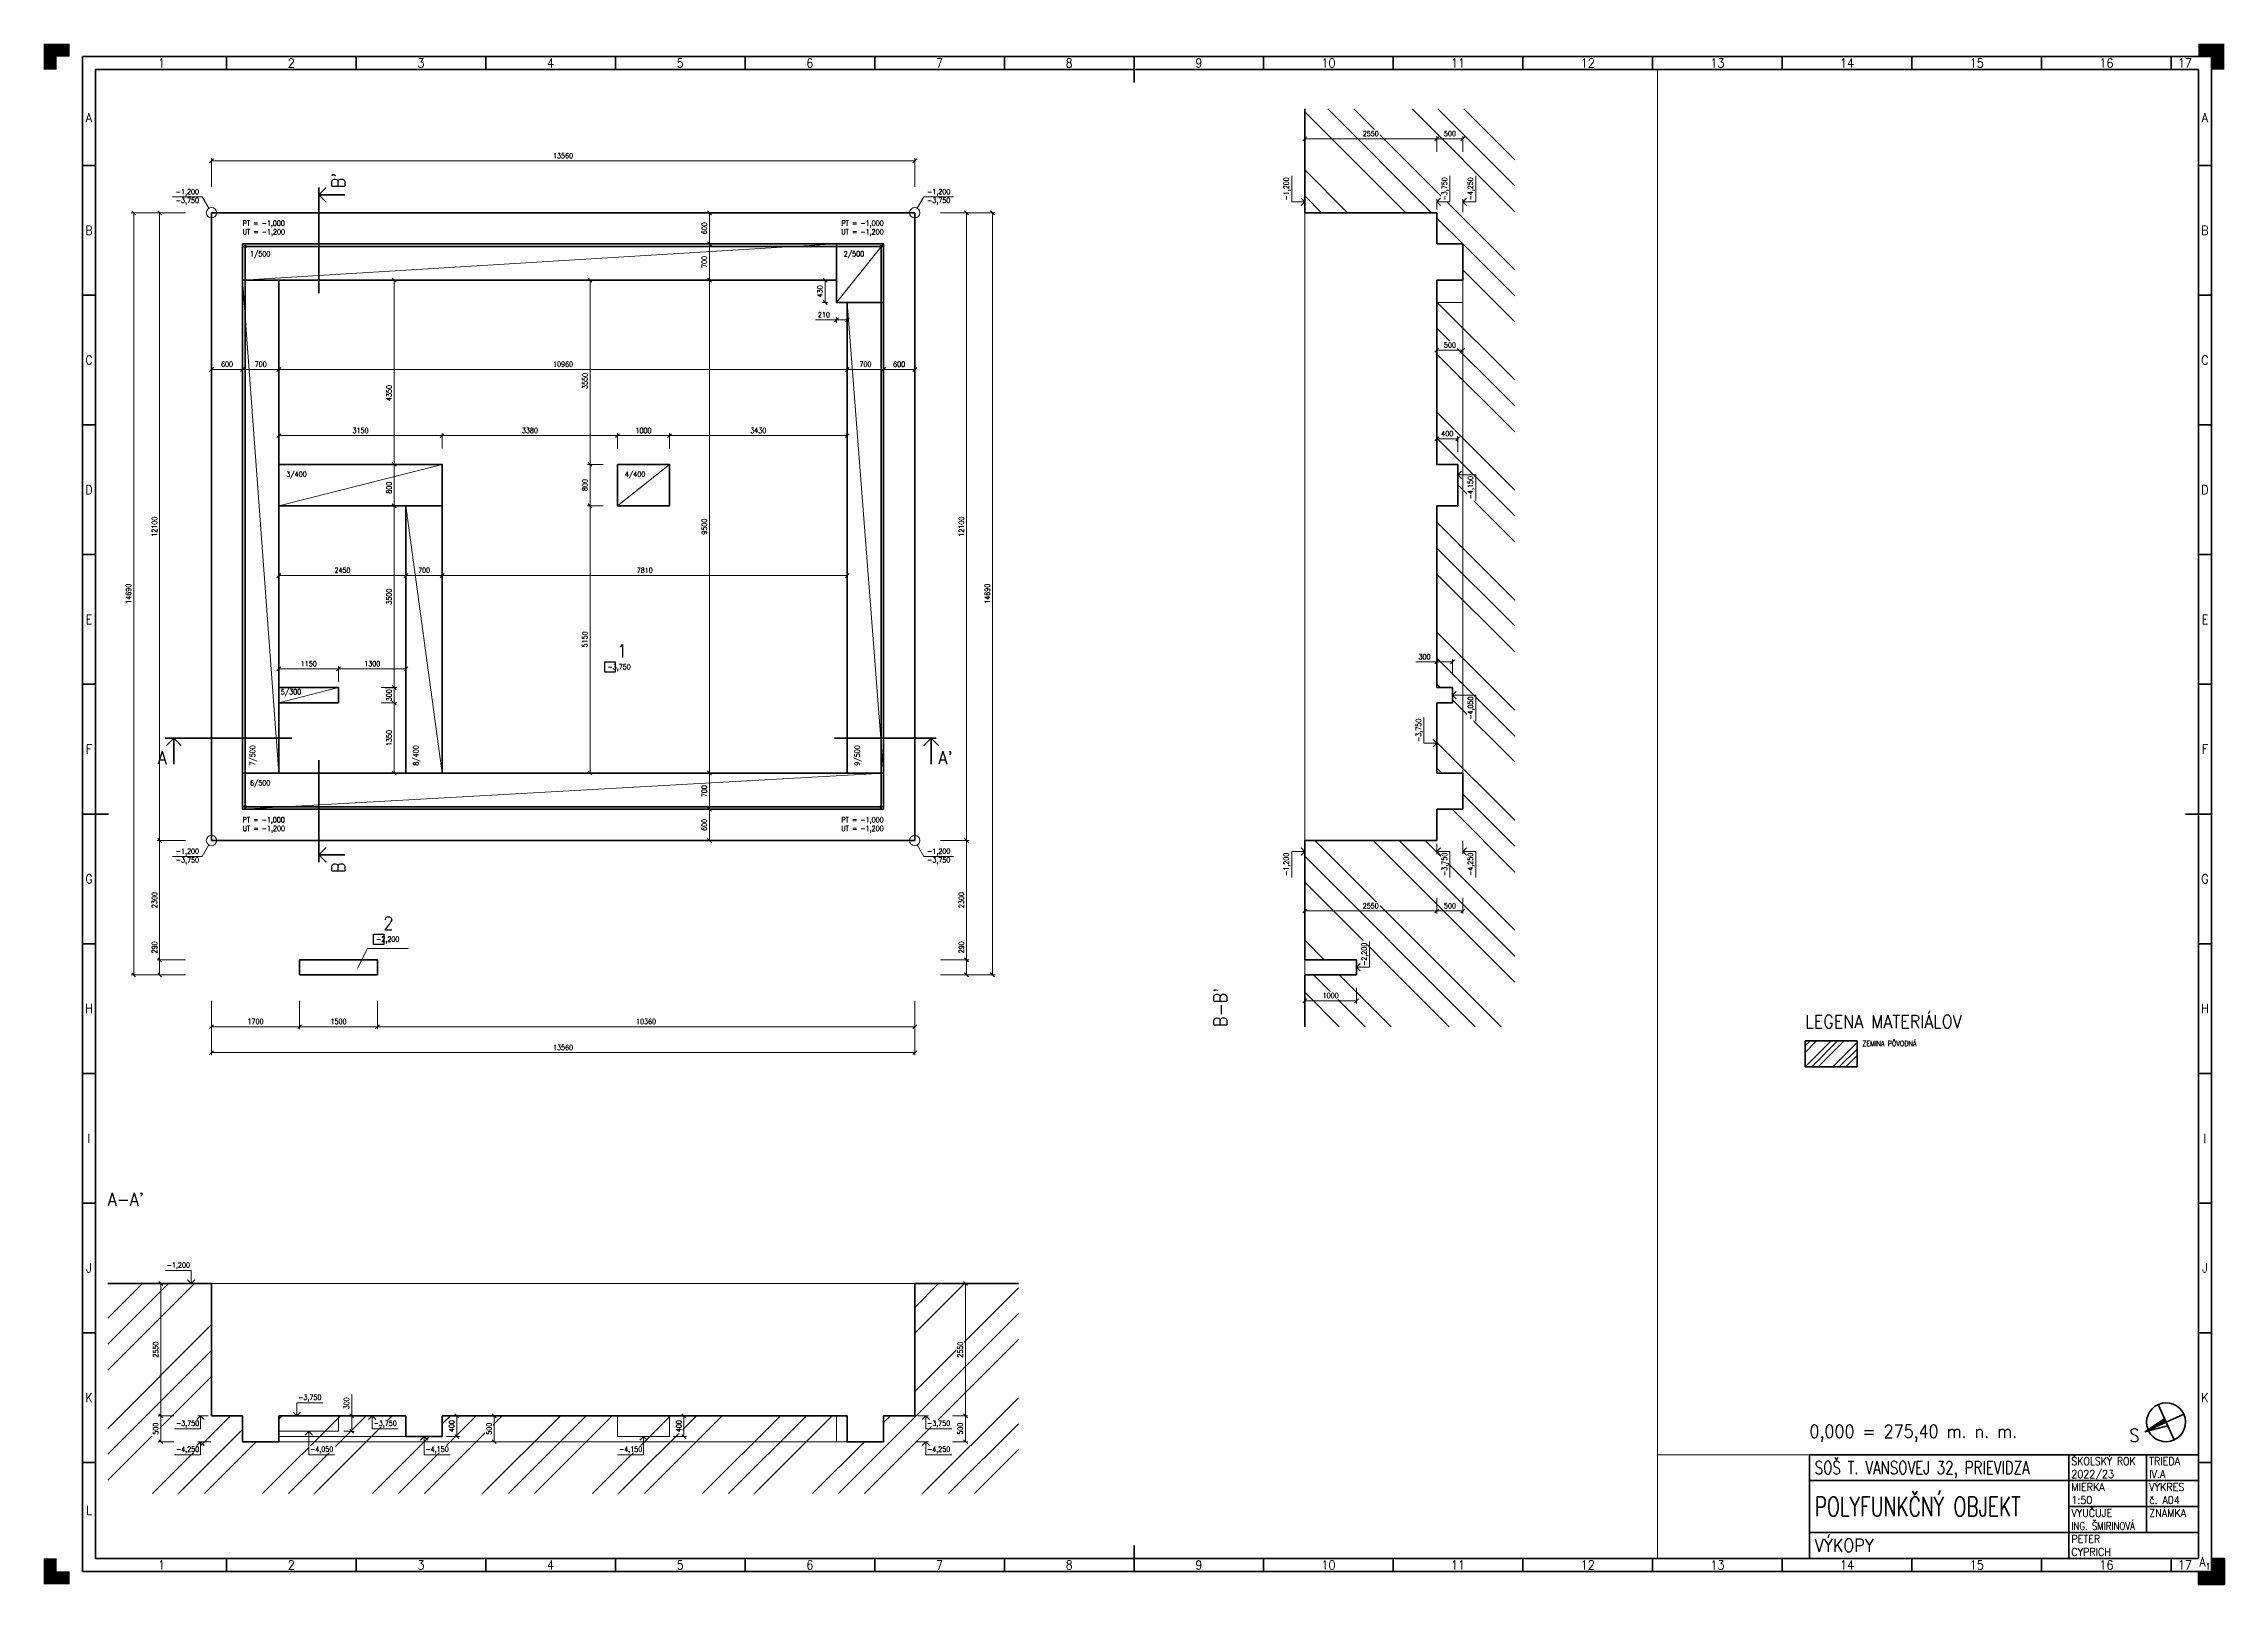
# Paper-space layout 'Print' of a CAD drawing. Header units: millimetres. Extents: x 0 to 841, y 0 to 594.
# The model-space entities are those that its viewports show. They can reach past a viewport. Long polylines and large blocks are cut down to what shows.
import ezdxf
from ezdxf.enums import TextEntityAlignment as Align

# ---------------------------------------------------------------- set-up
doc = ezdxf.new("R2010")
doc.units = ezdxf.units.MM
doc.header["$MEASUREMENT"] = 0
for name, pattern in [('ACAD_ISO02W100', [15, 12, -3]), ('ACAD_ISO10W100', [18, 12, -3, 0, -3]), ('ACAD_ISO12W100', [21, 12, -3, 0, -3, 0, -3])]:
    doc.linetypes.add(name, pattern=pattern)
for name, color, linetype, lineweight in [('0.18', 51, 'Continuous', 18), ('0.25', 7, 'Continuous', 25), ('0.35', 6, 'Continuous', 35), ('0.6', 10, 'Continuous', 60), ('0.7', 30, 'Continuous', 70)]:
    doc.layers.add(name, color=color, linetype=linetype, lineweight=lineweight)
doc.styles.add('MyTextStyle', font='romans.shx', dxfattribs={"width": 0.9})
doc.dimstyles.new('Standard SK ext', dxfattribs={"dimtxt": 100, "dimasz": 75, "dimexe": 50, "dimexo": 0, "dimgap": 50, "dimtad": 1, "dimdec": 0, "dimrnd": 5, "dimzin": 0, "dimdsep": 46, "dimtxsty": 'MyTextStyle', "dimblk": 'OBLIQUE', "dimcen": 0, "dimclrd": 51, "dimclre": 51, "dimadec": 0, "dimazin": 0, "dimtfac": 1, "dimtdec": 0, "dimtofl": 0, "dimtmove": 0, "dimatfit": 2, "dimfxl": 500, "dimfxlon": 1, "dimtolj": 1, "dimtzin": 0, "dimlwd": 18, "dimlwe": 18, "dimarcsym": 0})
doc.dimstyles.new('Standard SK int', dxfattribs={"dimtxt": 100, "dimasz": 75, "dimexe": 50, "dimexo": 0, "dimgap": 50, "dimtad": 1, "dimdec": 0, "dimrnd": 5, "dimzin": 0, "dimtxsty": 'MyTextStyle', "dimblk": 'OBLIQUE', "dimcen": 0, "dimclrd": 51, "dimclre": 51, "dimadec": 0, "dimazin": 1, "dimtm": 1e-09, "dimtfac": 1, "dimtdec": 0, "dimtofl": 0, "dimtmove": 0, "dimatfit": 2, "dimfxl": 50, "dimfxlon": 1, "dimtfill": 1, "dimtfillclr": 250, "dimtolj": 1, "dimtzin": 0, "dimlwd": 18, "dimlwe": 18, "dimarcsym": 0})

# ---------------------------------------------------------------- blocks, each defined once
blk = doc.blocks.new('_Oblique')
at = {"color": 0, "linetype": 'ByBlock', "lineweight": -2}
blk.add_line((-0.5, -0.5), (0.5, 0.5), dxfattribs=at)
blk = doc.blocks.new('*D2')
at = {"layer": '0.25', "color": 51, "linetype": 'Continuous', "lineweight": 18, "transparency": 16777216}
for p, q in [((68451, 45631), (68551, 45631)), ((68501, 45131), (68501, 45631)), ((68451, 45131), (68551, 45131))]:
    blk.add_line(p, q, dxfattribs=at)
at = {"layer": 'Defpoints', "color": 0, "transparency": 16777216}
for p in [(67499, 45631), (64349, 45131)]:
    blk.add_point(p, dxfattribs=at)
at = {"layer": '0.25', "color": 51, "lineweight": 18, "transparency": 16777216, "xscale": 75, "yscale": 75, "zscale": 75}
for p, rotation in [((68501, 45631), 90), ((68501, 45131), 270)]:
    blk.add_blockref('_Oblique', p, dxfattribs=dict(at, rotation=rotation))
at = {"layer": '0.25', "color": 0, "transparency": 16777216, "insert": (68401, 45381), "char_height": 100, "attachment_point": 5, "rotation": 90, "style": 'MyTextStyle', "bg_fill": 3, "box_fill_scale": 1.25, "bg_fill_color": 256, "bg_fill_true_color": 13158600, "bg_fill_transparency": 0}
blk.add_mtext('\\A1;500', dxfattribs=at)
at = {"layer": 'Defpoints', "color": 0, "transparency": 16777216}
blk.add_point((68501, 45631), dxfattribs=at)
blk = doc.blocks.new('*D3')
at = {"layer": '0.25', "color": 51, "linetype": 'Continuous', "lineweight": 18, "transparency": 16777216}
for p, q in [((65753, 45631), (65753, 46038)), ((65703, 45631), (65803, 45631)), ((65753, 45331), (65753, 45631)), ((65703, 45331), (65803, 45331))]:
    blk.add_line(p, q, dxfattribs=at)
at = {"layer": 'Defpoints', "color": 0, "transparency": 16777216}
blk.add_point((65499, 45331), dxfattribs=at)
at = {"layer": '0.25', "color": 51, "lineweight": 18, "transparency": 16777216, "xscale": 75, "yscale": 75, "zscale": 75}
for p, rotation in [((65753, 45631), 90), ((65753, 45331), 270)]:
    blk.add_blockref('_Oblique', p, dxfattribs=dict(at, rotation=rotation))
at = {"layer": '0.25', "color": 0, "transparency": 16777216, "insert": (65653, 45872), "char_height": 100, "attachment_point": 5, "rotation": 90, "style": 'MyTextStyle', "bg_fill": 3, "box_fill_scale": 1.25, "bg_fill_color": 256, "bg_fill_true_color": 13158600, "bg_fill_transparency": 0}
blk.add_mtext('\\A1;300', dxfattribs=at)
at = {"layer": 'Defpoints', "color": 0, "transparency": 16777216}
for p in [(65499, 45631), (65753, 45631)]:
    blk.add_point(p, dxfattribs=at)
blk = doc.blocks.new('*D4')
at = {"layer": '0.25', "color": 51, "linetype": 'Continuous', "lineweight": 18, "transparency": 16777216}
for p, q in [((72109, 45631), (72209, 45631)), ((72159, 45231), (72159, 45631)), ((72109, 45231), (72209, 45231))]:
    blk.add_line(p, q, dxfattribs=at)
at = {"layer": '0.25', "color": 51, "lineweight": 18, "transparency": 16777216, "xscale": 75, "yscale": 75, "zscale": 75}
for p, rotation in [((72159, 45631), 90), ((72159, 45231), 270)]:
    blk.add_blockref('_Oblique', p, dxfattribs=dict(at, rotation=rotation))
at = {"layer": '0.25', "color": 0, "transparency": 16777216, "insert": (72059, 45431), "char_height": 100, "attachment_point": 5, "rotation": 90, "style": 'MyTextStyle', "bg_fill": 3, "box_fill_scale": 1.25, "bg_fill_color": 256, "bg_fill_true_color": 13158600, "bg_fill_transparency": 0}
blk.add_mtext('\\A1;400', dxfattribs=at)
at = {"layer": 'Defpoints', "color": 0, "transparency": 16777216}
for p in [(71879, 45631), (72159, 45631), (71879, 45231)]:
    blk.add_point(p, dxfattribs=at)
blk = doc.blocks.new('*D1')
at = {"layer": '0.25', "color": 51, "linetype": 'Continuous', "lineweight": 18, "transparency": 16777216}
for p, q in [((77536, 48181), (77636, 48181)), ((77586, 48181), (77586, 45631)), ((77536, 45631), (77636, 45631))]:
    blk.add_line(p, q, dxfattribs=at)
at = {"layer": 'Defpoints', "color": 0, "transparency": 16777216}
for p in [(76609, 48181), (76609, 45631), (77586, 45631)]:
    blk.add_point(p, dxfattribs=at)
at = {"layer": '0.25', "color": 51, "lineweight": 18, "transparency": 16777216, "xscale": 75, "yscale": 75, "zscale": 75}
for p, rotation in [((77586, 48181), 90), ((77586, 45631), 270)]:
    blk.add_blockref('_Oblique', p, dxfattribs=dict(at, rotation=rotation))
at = {"layer": '0.25', "color": 0, "transparency": 16777216, "insert": (77486, 46906), "char_height": 100, "attachment_point": 5, "rotation": 90, "style": 'MyTextStyle', "bg_fill": 3, "box_fill_scale": 1.25, "bg_fill_color": 256, "bg_fill_true_color": 13158600, "bg_fill_transparency": 0}
blk.add_mtext('\\A1;2550', dxfattribs=at)
blk = doc.blocks.new('*D5')
at = {"layer": '0.25', "color": 51, "linetype": 'Continuous', "lineweight": 18, "transparency": 16777216}
for p, q in [((86678, 66221), (86678, 66121)), ((86678, 66171), (87178, 66171)), ((87178, 66221), (87178, 66121))]:
    blk.add_line(p, q, dxfattribs=at)
at = {"layer": 'Defpoints', "color": 0, "transparency": 16777216}
for p in [(86678, 67521), (87178, 67521)]:
    blk.add_point(p, dxfattribs=at)
at = {"layer": '0.25', "color": 51, "lineweight": 18, "transparency": 16777216, "xscale": 75, "yscale": 75, "zscale": 75, "rotation": 180}
blk.add_blockref('_Oblique', (86678, 66171), dxfattribs=at)
at = {"layer": '0.25', "color": 51, "lineweight": 18, "transparency": 16777216, "xscale": 75, "yscale": 75, "zscale": 75}
blk.add_blockref('_Oblique', (87178, 66171), dxfattribs=at)
at = {"layer": '0.25', "color": 0, "transparency": 16777216, "insert": (86928, 66271), "char_height": 100, "attachment_point": 5, "style": 'MyTextStyle', "bg_fill": 3, "box_fill_scale": 1.25, "bg_fill_color": 256, "bg_fill_true_color": 13158600, "bg_fill_transparency": 0}
blk.add_mtext('\\A1;500', dxfattribs=at)
at = {"layer": 'Defpoints', "color": 0, "transparency": 16777216}
blk.add_point((87178, 66171), dxfattribs=at)
blk = doc.blocks.new('*D6')
at = {"layer": '0.25', "color": 51, "linetype": 'Continuous', "lineweight": 18, "transparency": 16777216}
for p, q in [((84128, 53681), (84128, 53581)), ((84128, 53631), (85128, 53631)), ((85128, 53681), (85128, 53581))]:
    blk.add_line(p, q, dxfattribs=at)
at = {"layer": 'Defpoints', "color": 0, "transparency": 16777216}
for p in [(84128, 55871), (85128, 54421), (85128, 53631)]:
    blk.add_point(p, dxfattribs=at)
at = {"layer": '0.25', "color": 51, "lineweight": 18, "transparency": 16777216, "xscale": 75, "yscale": 75, "zscale": 75, "rotation": 180}
blk.add_blockref('_Oblique', (84128, 53631), dxfattribs=at)
at = {"layer": '0.25', "color": 51, "lineweight": 18, "transparency": 16777216, "xscale": 75, "yscale": 75, "zscale": 75}
blk.add_blockref('_Oblique', (85128, 53631), dxfattribs=at)
at = {"layer": '0.25', "color": 0, "transparency": 16777216, "insert": (84628, 53731), "char_height": 100, "attachment_point": 5, "style": 'MyTextStyle', "bg_fill": 3, "box_fill_scale": 1.25, "bg_fill_color": 256, "bg_fill_true_color": 13158600, "bg_fill_transparency": 0}
blk.add_mtext('\\A1;1000', dxfattribs=at)
blk = doc.blocks.new('*D7')
at = {"layer": '0.25', "color": 51, "linetype": 'Continuous', "lineweight": 18, "transparency": 16777216}
for p, q in [((84128, 55412), (84128, 55312)), ((84128, 55362), (86678, 55362)), ((86678, 55412), (86678, 55312))]:
    blk.add_line(p, q, dxfattribs=at)
at = {"layer": 'Defpoints', "color": 0, "transparency": 16777216}
for p in [(84128, 56721), (86678, 56721), (86678, 55362)]:
    blk.add_point(p, dxfattribs=at)
at = {"layer": '0.25', "color": 51, "lineweight": 18, "transparency": 16777216, "xscale": 75, "yscale": 75, "zscale": 75, "rotation": 180}
blk.add_blockref('_Oblique', (84128, 55362), dxfattribs=at)
at = {"layer": '0.25', "color": 51, "lineweight": 18, "transparency": 16777216, "xscale": 75, "yscale": 75, "zscale": 75}
blk.add_blockref('_Oblique', (86678, 55362), dxfattribs=at)
at = {"layer": '0.25', "color": 0, "transparency": 16777216, "insert": (85403, 55462), "char_height": 100, "attachment_point": 5, "style": 'MyTextStyle', "bg_fill": 3, "box_fill_scale": 1.25, "bg_fill_color": 256, "bg_fill_true_color": 13158600, "bg_fill_transparency": 0}
blk.add_mtext('\\A1;2550', dxfattribs=at)
blk = doc.blocks.new('*D8')
at = {"layer": '0.25', "color": 51, "linetype": 'Continuous', "lineweight": 18, "transparency": 16777216}
for p, q in [((84128, 70196), (84128, 70296)), ((86678, 70246), (84128, 70246)), ((86678, 70196), (86678, 70296))]:
    blk.add_line(p, q, dxfattribs=at)
at = {"layer": 'Defpoints', "color": 0, "transparency": 16777216}
for p in [(84128, 70246), (84128, 68821), (86678, 68821)]:
    blk.add_point(p, dxfattribs=at)
at = {"layer": '0.25', "color": 51, "lineweight": 18, "transparency": 16777216, "xscale": 75, "yscale": 75, "zscale": 75, "rotation": 180}
blk.add_blockref('_Oblique', (84128, 70246), dxfattribs=at)
at = {"layer": '0.25', "color": 51, "lineweight": 18, "transparency": 16777216, "xscale": 75, "yscale": 75, "zscale": 75}
blk.add_blockref('_Oblique', (86678, 70246), dxfattribs=at)
at = {"layer": '0.25', "color": 0, "transparency": 16777216, "insert": (85403, 70346), "char_height": 100, "attachment_point": 5, "style": 'MyTextStyle', "bg_fill": 3, "box_fill_scale": 1.25, "bg_fill_color": 256, "bg_fill_true_color": 13158600, "bg_fill_transparency": 0}
blk.add_mtext('\\A1;2550', dxfattribs=at)
blk = doc.blocks.new('*D9')
at = {"layer": '0.25', "color": 51, "linetype": 'Continuous', "lineweight": 18, "transparency": 16777216}
for p, q in [((67729, 45631), (67829, 45631)), ((67779, 45231), (67779, 45631)), ((67729, 45231), (67829, 45231))]:
    blk.add_line(p, q, dxfattribs=at)
at = {"layer": '0.25', "color": 51, "lineweight": 18, "transparency": 16777216, "xscale": 75, "yscale": 75, "zscale": 75}
for p, rotation in [((67779, 45631), 90), ((67779, 45231), 270)]:
    blk.add_blockref('_Oblique', p, dxfattribs=dict(at, rotation=rotation))
at = {"layer": '0.25', "color": 0, "transparency": 16777216, "insert": (67679, 45431), "char_height": 100, "attachment_point": 5, "rotation": 90, "style": 'MyTextStyle', "bg_fill": 3, "box_fill_scale": 1.25, "bg_fill_color": 256, "bg_fill_true_color": 13158600, "bg_fill_transparency": 0}
blk.add_mtext('\\A1;400', dxfattribs=at)
at = {"layer": 'Defpoints', "color": 0, "transparency": 16777216}
for p in [(67499, 45631), (67779, 45631), (67499, 45231)]:
    blk.add_point(p, dxfattribs=at)
blk = doc.blocks.new('*D10')
at = {"layer": '0.25', "color": 51, "linetype": 'Continuous', "lineweight": 18, "transparency": 16777216}
for p, q in [((77536, 45631), (77636, 45631)), ((77586, 45631), (77586, 45131)), ((77536, 45131), (77636, 45131))]:
    blk.add_line(p, q, dxfattribs=at)
at = {"layer": 'Defpoints', "color": 0, "transparency": 16777216}
for p in [(76609, 45631), (76009, 45131)]:
    blk.add_point(p, dxfattribs=at)
at = {"layer": '0.25', "color": 51, "lineweight": 18, "transparency": 16777216, "xscale": 75, "yscale": 75, "zscale": 75}
for p, rotation in [((77586, 45631), 90), ((77586, 45131), 270)]:
    blk.add_blockref('_Oblique', p, dxfattribs=dict(at, rotation=rotation))
at = {"layer": '0.25', "color": 0, "transparency": 16777216, "insert": (77486, 45381), "char_height": 100, "attachment_point": 5, "rotation": 90, "style": 'MyTextStyle', "bg_fill": 3, "box_fill_scale": 1.25, "bg_fill_color": 256, "bg_fill_true_color": 13158600, "bg_fill_transparency": 0}
blk.add_mtext('\\A1;500', dxfattribs=at)
at = {"layer": 'Defpoints', "color": 0, "transparency": 16777216}
blk.add_point((77586, 45131), dxfattribs=at)
blk = doc.blocks.new('*D11')
at = {"layer": '0.25', "color": 51, "linetype": 'Continuous', "lineweight": 18, "transparency": 16777216}
for p, q in [((62122, 48181), (62022, 48181)), ((62072, 48181), (62072, 45631)), ((62122, 45631), (62022, 45631))]:
    blk.add_line(p, q, dxfattribs=at)
at = {"layer": 'Defpoints', "color": 0, "transparency": 16777216}
for p in [(63049, 48181), (62072, 45631), (63049, 45631)]:
    blk.add_point(p, dxfattribs=at)
at = {"layer": '0.25', "color": 51, "lineweight": 18, "transparency": 16777216, "xscale": 75, "yscale": 75, "zscale": 75}
for p, rotation in [((62072, 48181), 90), ((62072, 45631), 270)]:
    blk.add_blockref('_Oblique', p, dxfattribs=dict(at, rotation=rotation))
at = {"layer": '0.25', "color": 0, "transparency": 16777216, "insert": (61972, 46906), "char_height": 100, "attachment_point": 5, "rotation": 90, "style": 'MyTextStyle', "bg_fill": 3, "box_fill_scale": 1.25, "bg_fill_color": 256, "bg_fill_true_color": 13158600, "bg_fill_transparency": 0}
blk.add_mtext('\\A1;2550', dxfattribs=at)
blk = doc.blocks.new('*D12')
at = {"layer": '0.25', "color": 51, "linetype": 'Continuous', "lineweight": 18, "transparency": 16777216}
for p, q in [((62122, 45631), (62022, 45631)), ((62072, 45631), (62072, 45131)), ((62122, 45131), (62022, 45131))]:
    blk.add_line(p, q, dxfattribs=at)
at = {"layer": 'Defpoints', "color": 0, "transparency": 16777216}
for p in [(63049, 45631), (63649, 45131)]:
    blk.add_point(p, dxfattribs=at)
at = {"layer": '0.25', "color": 51, "lineweight": 18, "transparency": 16777216, "xscale": 75, "yscale": 75, "zscale": 75}
for p, rotation in [((62072, 45631), 90), ((62072, 45131), 270)]:
    blk.add_blockref('_Oblique', p, dxfattribs=dict(at, rotation=rotation))
at = {"layer": '0.25', "color": 0, "transparency": 16777216, "insert": (61972, 45381), "char_height": 100, "attachment_point": 5, "rotation": 90, "style": 'MyTextStyle', "bg_fill": 3, "box_fill_scale": 1.25, "bg_fill_color": 256, "bg_fill_true_color": 13158600, "bg_fill_transparency": 0}
blk.add_mtext('\\A1;500', dxfattribs=at)
at = {"layer": 'Defpoints', "color": 0, "transparency": 16777216}
blk.add_point((62072, 45131), dxfattribs=at)
blk = doc.blocks.new('*D13')
at = {"layer": '0.25', "color": 51, "linetype": 'Continuous', "lineweight": 18, "transparency": 16777216}
for p, q in [((86678, 70196), (86678, 70296)), ((86678, 70246), (87178, 70246)), ((87178, 70196), (87178, 70296))]:
    blk.add_line(p, q, dxfattribs=at)
at = {"layer": 'Defpoints', "color": 0, "transparency": 16777216}
for p in [(86678, 68821), (87178, 68221)]:
    blk.add_point(p, dxfattribs=at)
at = {"layer": '0.25', "color": 51, "lineweight": 18, "transparency": 16777216, "xscale": 75, "yscale": 75, "zscale": 75, "rotation": 180}
blk.add_blockref('_Oblique', (86678, 70246), dxfattribs=at)
at = {"layer": '0.25', "color": 51, "lineweight": 18, "transparency": 16777216, "xscale": 75, "yscale": 75, "zscale": 75}
blk.add_blockref('_Oblique', (87178, 70246), dxfattribs=at)
at = {"layer": '0.25', "color": 0, "transparency": 16777216, "insert": (86928, 70346), "char_height": 100, "attachment_point": 5, "style": 'MyTextStyle', "bg_fill": 3, "box_fill_scale": 1.25, "bg_fill_color": 256, "bg_fill_true_color": 13158600, "bg_fill_transparency": 0}
blk.add_mtext('\\A1;500', dxfattribs=at)
at = {"layer": 'Defpoints', "color": 0, "transparency": 16777216}
blk.add_point((87178, 70246), dxfattribs=at)
blk = doc.blocks.new('*D14')
at = {"layer": '0.25', "color": 51, "linetype": 'Continuous', "lineweight": 18, "transparency": 16777216}
for p, q in [((86678, 64413), (86678, 64513)), ((87078, 64463), (86678, 64463)), ((87078, 64413), (87078, 64513))]:
    blk.add_line(p, q, dxfattribs=at)
at = {"layer": 'Defpoints', "color": 0, "transparency": 16777216}
for p in [(86678, 63971), (87078, 63971)]:
    blk.add_point(p, dxfattribs=at)
at = {"layer": '0.25', "color": 51, "lineweight": 18, "transparency": 16777216, "xscale": 75, "yscale": 75, "zscale": 75, "rotation": 180}
blk.add_blockref('_Oblique', (86678, 64463), dxfattribs=at)
at = {"layer": '0.25', "color": 51, "lineweight": 18, "transparency": 16777216, "xscale": 75, "yscale": 75, "zscale": 75}
blk.add_blockref('_Oblique', (87078, 64463), dxfattribs=at)
at = {"layer": '0.25', "color": 0, "transparency": 16777216, "insert": (86878, 64563), "char_height": 100, "attachment_point": 5, "style": 'MyTextStyle', "bg_fill": 3, "box_fill_scale": 1.25, "bg_fill_color": 256, "bg_fill_true_color": 13158600, "bg_fill_transparency": 0}
blk.add_mtext('\\A1;400', dxfattribs=at)
at = {"layer": 'Defpoints', "color": 0, "transparency": 16777216}
blk.add_point((86678, 64463), dxfattribs=at)
blk = doc.blocks.new('*D15')
at = {"layer": '0.25', "color": 51, "linetype": 'Continuous', "lineweight": 18, "transparency": 16777216}
for p, q in [((86678, 60163), (86272, 60163)), ((86678, 60113), (86678, 60213)), ((86978, 60163), (86678, 60163)), ((86978, 60113), (86978, 60213))]:
    blk.add_line(p, q, dxfattribs=at)
at = {"layer": 'Defpoints', "color": 0, "transparency": 16777216}
for p in [(86678, 59671), (86978, 59671)]:
    blk.add_point(p, dxfattribs=at)
at = {"layer": '0.25', "color": 51, "lineweight": 18, "transparency": 16777216, "xscale": 75, "yscale": 75, "zscale": 75, "rotation": 180}
blk.add_blockref('_Oblique', (86678, 60163), dxfattribs=at)
at = {"layer": '0.25', "color": 51, "lineweight": 18, "transparency": 16777216, "xscale": 75, "yscale": 75, "zscale": 75}
blk.add_blockref('_Oblique', (86978, 60163), dxfattribs=at)
at = {"layer": '0.25', "color": 0, "transparency": 16777216, "insert": (86438, 60263), "char_height": 100, "attachment_point": 5, "style": 'MyTextStyle', "bg_fill": 3, "box_fill_scale": 1.25, "bg_fill_color": 256, "bg_fill_true_color": 13158600, "bg_fill_transparency": 0}
blk.add_mtext('\\A1;300', dxfattribs=at)
at = {"layer": 'Defpoints', "color": 0, "transparency": 16777216}
blk.add_point((86678, 60163), dxfattribs=at)
blk = doc.blocks.new('*D16')
at = {"layer": '0.25', "color": 51, "linetype": 'Continuous', "lineweight": 18, "transparency": 16777216}
for p, q in [((86678, 55412), (86678, 55312)), ((86678, 55362), (87178, 55362)), ((87178, 55412), (87178, 55312))]:
    blk.add_line(p, q, dxfattribs=at)
at = {"layer": 'Defpoints', "color": 0, "transparency": 16777216}
for p in [(87178, 57321), (86678, 56721)]:
    blk.add_point(p, dxfattribs=at)
at = {"layer": '0.25', "color": 51, "lineweight": 18, "transparency": 16777216, "xscale": 75, "yscale": 75, "zscale": 75, "rotation": 180}
blk.add_blockref('_Oblique', (86678, 55362), dxfattribs=at)
at = {"layer": '0.25', "color": 51, "lineweight": 18, "transparency": 16777216, "xscale": 75, "yscale": 75, "zscale": 75}
blk.add_blockref('_Oblique', (87178, 55362), dxfattribs=at)
at = {"layer": '0.25', "color": 0, "transparency": 16777216, "insert": (86928, 55462), "char_height": 100, "attachment_point": 5, "style": 'MyTextStyle', "bg_fill": 3, "box_fill_scale": 1.25, "bg_fill_color": 256, "bg_fill_true_color": 13158600, "bg_fill_transparency": 0}
blk.add_mtext('\\A1;500', dxfattribs=at)
at = {"layer": 'Defpoints', "color": 0, "transparency": 16777216}
blk.add_point((87178, 55362), dxfattribs=at)
blk = doc.blocks.new('*D19')
at = {"layer": '0.25', "color": 51, "linetype": 'Continuous', "lineweight": 18, "transparency": 16777216}
for p, q in [((63049, 69321), (63049, 69871)), ((63049, 69821), (76609, 69821)), ((76609, 69321), (76609, 69871))]:
    blk.add_line(p, q, dxfattribs=at)
at = {"layer": 'Defpoints', "color": 0, "linetype": 'Continuous', "transparency": 16777216}
for p in [(76609, 69821), (63049, 68821), (76609, 68821)]:
    blk.add_point(p, dxfattribs=at)
at = {"layer": '0.25', "color": 51, "linetype": 'Continuous', "lineweight": 18, "transparency": 16777216, "xscale": 75, "yscale": 75, "zscale": 75, "rotation": 180}
blk.add_blockref('_Oblique', (63049, 69821), dxfattribs=at)
at = {"layer": '0.25', "color": 51, "linetype": 'Continuous', "lineweight": 18, "transparency": 16777216, "xscale": 75, "yscale": 75, "zscale": 75}
blk.add_blockref('_Oblique', (76609, 69821), dxfattribs=at)
at = {"layer": '0.25', "color": 0, "linetype": 'Continuous', "transparency": 16777216, "insert": (69829, 69921), "char_height": 100, "attachment_point": 5, "style": 'MyTextStyle'}
blk.add_mtext('\\A1;13560', dxfattribs=at)
blk = doc.blocks.new('*D20')
at = {"layer": '0.25', "color": 51, "linetype": 'Continuous', "lineweight": 18, "transparency": 16777216}
for p, q in [((77609, 54421), (77609, 54828)), ((77109, 54421), (77659, 54421)), ((77609, 54131), (77609, 54421)), ((77109, 54131), (77659, 54131))]:
    blk.add_line(p, q, dxfattribs=at)
at = {"layer": 'Defpoints', "color": 0, "linetype": 'Continuous', "transparency": 16777216}
for p in [(66249, 54421), (77609, 54421), (66249, 54131)]:
    blk.add_point(p, dxfattribs=at)
at = {"layer": '0.25', "color": 51, "linetype": 'Continuous', "lineweight": 18, "transparency": 16777216, "xscale": 75, "yscale": 75, "zscale": 75}
for p, rotation in [((77609, 54421), 90), ((77609, 54131), 270)]:
    blk.add_blockref('_Oblique', p, dxfattribs=dict(at, rotation=rotation))
at = {"layer": '0.25', "color": 0, "linetype": 'Continuous', "transparency": 16777216, "insert": (77509, 54662), "char_height": 100, "attachment_point": 5, "rotation": 90, "style": 'MyTextStyle'}
blk.add_mtext('\\A1;290', dxfattribs=at)
blk = doc.blocks.new('*D21')
at = {"layer": '0.25', "color": 51, "linetype": 'Continuous', "lineweight": 18, "transparency": 16777216}
for p, q in [((77109, 56721), (77659, 56721)), ((77609, 54421), (77609, 56721)), ((77109, 54421), (77659, 54421))]:
    blk.add_line(p, q, dxfattribs=at)
at = {"layer": 'Defpoints', "color": 0, "linetype": 'Continuous', "transparency": 16777216}
for p in [(76609, 56721), (77609, 56721), (66249, 54421)]:
    blk.add_point(p, dxfattribs=at)
at = {"layer": '0.25', "color": 51, "linetype": 'Continuous', "lineweight": 18, "transparency": 16777216, "xscale": 75, "yscale": 75, "zscale": 75}
for p, rotation in [((77609, 56721), 90), ((77609, 54421), 270)]:
    blk.add_blockref('_Oblique', p, dxfattribs=dict(at, rotation=rotation))
at = {"layer": '0.25', "color": 0, "linetype": 'Continuous', "transparency": 16777216, "insert": (77509, 55571), "char_height": 100, "attachment_point": 5, "rotation": 90, "style": 'MyTextStyle'}
blk.add_mtext('\\A1;2300', dxfattribs=at)
blk = doc.blocks.new('*D22')
at = {"layer": '0.25', "color": 51, "linetype": 'Continuous', "lineweight": 18, "transparency": 16777216}
for p, q in [((77109, 68821), (77659, 68821)), ((77609, 56721), (77609, 68821)), ((77109, 56721), (77659, 56721))]:
    blk.add_line(p, q, dxfattribs=at)
at = {"layer": 'Defpoints', "color": 0, "linetype": 'Continuous', "transparency": 16777216}
for p in [(76609, 68821), (77609, 68821), (76609, 56721)]:
    blk.add_point(p, dxfattribs=at)
at = {"layer": '0.25', "color": 51, "linetype": 'Continuous', "lineweight": 18, "transparency": 16777216, "xscale": 75, "yscale": 75, "zscale": 75}
for p, rotation in [((77609, 68821), 90), ((77609, 56721), 270)]:
    blk.add_blockref('_Oblique', p, dxfattribs=dict(at, rotation=rotation))
at = {"layer": '0.25', "color": 0, "linetype": 'Continuous', "transparency": 16777216, "insert": (77509, 62771), "char_height": 100, "attachment_point": 5, "rotation": 90, "style": 'MyTextStyle'}
blk.add_mtext('\\A1;12100', dxfattribs=at)
blk = doc.blocks.new('*D23')
at = {"layer": '0.25', "color": 51, "linetype": 'Continuous', "lineweight": 18, "transparency": 16777216}
for p, q in [((63049, 53631), (63049, 53081)), ((64749, 53631), (64749, 53081)), ((63049, 53131), (64749, 53131))]:
    blk.add_line(p, q, dxfattribs=at)
at = {"layer": 'Defpoints', "color": 0, "linetype": 'Continuous', "transparency": 16777216}
for p in [(63049, 56721), (64749, 54131), (64749, 53131)]:
    blk.add_point(p, dxfattribs=at)
at = {"layer": '0.25', "color": 51, "linetype": 'Continuous', "lineweight": 18, "transparency": 16777216, "xscale": 75, "yscale": 75, "zscale": 75, "rotation": 180}
blk.add_blockref('_Oblique', (63049, 53131), dxfattribs=at)
at = {"layer": '0.25', "color": 51, "linetype": 'Continuous', "lineweight": 18, "transparency": 16777216, "xscale": 75, "yscale": 75, "zscale": 75}
blk.add_blockref('_Oblique', (64749, 53131), dxfattribs=at)
at = {"layer": '0.25', "color": 0, "linetype": 'Continuous', "transparency": 16777216, "insert": (63899, 53231), "char_height": 100, "attachment_point": 5, "style": 'MyTextStyle'}
blk.add_mtext('\\A1;1700', dxfattribs=at)
blk = doc.blocks.new('*D24')
at = {"layer": '0.25', "color": 51, "linetype": 'Continuous', "lineweight": 18, "transparency": 16777216}
for p, q in [((64749, 53631), (64749, 53081)), ((66249, 53631), (66249, 53081)), ((64749, 53131), (66249, 53131))]:
    blk.add_line(p, q, dxfattribs=at)
at = {"layer": 'Defpoints', "color": 0, "linetype": 'Continuous', "transparency": 16777216}
for p in [(64749, 54131), (66249, 54131), (66249, 53131)]:
    blk.add_point(p, dxfattribs=at)
at = {"layer": '0.25', "color": 51, "linetype": 'Continuous', "lineweight": 18, "transparency": 16777216, "xscale": 75, "yscale": 75, "zscale": 75, "rotation": 180}
blk.add_blockref('_Oblique', (64749, 53131), dxfattribs=at)
at = {"layer": '0.25', "color": 51, "linetype": 'Continuous', "lineweight": 18, "transparency": 16777216, "xscale": 75, "yscale": 75, "zscale": 75}
blk.add_blockref('_Oblique', (66249, 53131), dxfattribs=at)
at = {"layer": '0.25', "color": 0, "linetype": 'Continuous', "transparency": 16777216, "insert": (65499, 53231), "char_height": 100, "attachment_point": 5, "style": 'MyTextStyle'}
blk.add_mtext('\\A1;1500', dxfattribs=at)
blk = doc.blocks.new('*D25')
at = {"layer": '0.25', "color": 51, "linetype": 'Continuous', "lineweight": 18, "transparency": 16777216}
for p, q in [((66249, 53631), (66249, 53081)), ((76609, 53631), (76609, 53081)), ((66249, 53131), (76609, 53131))]:
    blk.add_line(p, q, dxfattribs=at)
at = {"layer": 'Defpoints', "color": 0, "linetype": 'Continuous', "transparency": 16777216}
for p in [(76609, 56721), (66249, 54131), (76609, 53131)]:
    blk.add_point(p, dxfattribs=at)
at = {"layer": '0.25', "color": 51, "linetype": 'Continuous', "lineweight": 18, "transparency": 16777216, "xscale": 75, "yscale": 75, "zscale": 75, "rotation": 180}
blk.add_blockref('_Oblique', (66249, 53131), dxfattribs=at)
at = {"layer": '0.25', "color": 51, "linetype": 'Continuous', "lineweight": 18, "transparency": 16777216, "xscale": 75, "yscale": 75, "zscale": 75}
blk.add_blockref('_Oblique', (76609, 53131), dxfattribs=at)
at = {"layer": '0.25', "color": 0, "linetype": 'Continuous', "transparency": 16777216, "insert": (71429, 53231), "char_height": 100, "attachment_point": 5, "style": 'MyTextStyle'}
blk.add_mtext('\\A1;10360', dxfattribs=at)
blk = doc.blocks.new('*D26')
at = {"layer": '0.25', "color": 51, "linetype": 'Continuous', "lineweight": 18, "transparency": 16777216}
for p, q in [((62049, 54421), (62049, 54828)), ((62549, 54421), (61999, 54421)), ((62049, 54131), (62049, 54421)), ((62549, 54131), (61999, 54131))]:
    blk.add_line(p, q, dxfattribs=at)
at = {"layer": 'Defpoints', "color": 0, "linetype": 'Continuous', "transparency": 16777216}
for p in [(62049, 54421), (64749, 54421), (64749, 54131)]:
    blk.add_point(p, dxfattribs=at)
at = {"layer": '0.25', "color": 51, "linetype": 'Continuous', "lineweight": 18, "transparency": 16777216, "xscale": 75, "yscale": 75, "zscale": 75}
for p, rotation in [((62049, 54421), 90), ((62049, 54131), 270)]:
    blk.add_blockref('_Oblique', p, dxfattribs=dict(at, rotation=rotation))
at = {"layer": '0.25', "color": 0, "linetype": 'Continuous', "transparency": 16777216, "insert": (61949, 54662), "char_height": 100, "attachment_point": 5, "rotation": 90, "style": 'MyTextStyle'}
blk.add_mtext('\\A1;290', dxfattribs=at)
blk = doc.blocks.new('*D27')
at = {"layer": '0.25', "color": 51, "linetype": 'Continuous', "lineweight": 18, "transparency": 16777216}
for p, q in [((62549, 56721), (61999, 56721)), ((62049, 54421), (62049, 56721)), ((62549, 54421), (61999, 54421))]:
    blk.add_line(p, q, dxfattribs=at)
at = {"layer": 'Defpoints', "color": 0, "linetype": 'Continuous', "transparency": 16777216}
for p in [(62049, 56721), (63049, 56721), (64749, 54421)]:
    blk.add_point(p, dxfattribs=at)
at = {"layer": '0.25', "color": 51, "linetype": 'Continuous', "lineweight": 18, "transparency": 16777216, "xscale": 75, "yscale": 75, "zscale": 75}
for p, rotation in [((62049, 56721), 90), ((62049, 54421), 270)]:
    blk.add_blockref('_Oblique', p, dxfattribs=dict(at, rotation=rotation))
at = {"layer": '0.25', "color": 0, "linetype": 'Continuous', "transparency": 16777216, "insert": (61949, 55571), "char_height": 100, "attachment_point": 5, "rotation": 90, "style": 'MyTextStyle'}
blk.add_mtext('\\A1;2300', dxfattribs=at)
blk = doc.blocks.new('*D28')
at = {"layer": '0.25', "color": 51, "linetype": 'Continuous', "lineweight": 18, "transparency": 16777216}
for p, q in [((62549, 68821), (61999, 68821)), ((62049, 56721), (62049, 68821)), ((62549, 56721), (61999, 56721))]:
    blk.add_line(p, q, dxfattribs=at)
at = {"layer": 'Defpoints', "color": 0, "linetype": 'Continuous', "transparency": 16777216}
for p in [(62049, 68821), (63049, 68821), (63049, 56721)]:
    blk.add_point(p, dxfattribs=at)
at = {"layer": '0.25', "color": 51, "linetype": 'Continuous', "lineweight": 18, "transparency": 16777216, "xscale": 75, "yscale": 75, "zscale": 75}
for p, rotation in [((62049, 68821), 90), ((62049, 56721), 270)]:
    blk.add_blockref('_Oblique', p, dxfattribs=dict(at, rotation=rotation))
at = {"layer": '0.25', "color": 0, "linetype": 'Continuous', "transparency": 16777216, "insert": (61949, 62771), "char_height": 100, "attachment_point": 5, "rotation": 90, "style": 'MyTextStyle'}
blk.add_mtext('\\A1;12100', dxfattribs=at)
blk = doc.blocks.new('*D29')
at = {"layer": '0.25', "color": 51, "linetype": 'Continuous', "lineweight": 18, "transparency": 16777216}
for p, q in [((63049, 53131), (63049, 52581)), ((76609, 53131), (76609, 52581)), ((63049, 52631), (76609, 52631))]:
    blk.add_line(p, q, dxfattribs=at)
at = {"layer": 'Defpoints', "color": 0, "linetype": 'Continuous', "transparency": 16777216}
for p in [(63049, 56721), (76609, 56721), (76609, 52631)]:
    blk.add_point(p, dxfattribs=at)
at = {"layer": '0.25', "color": 51, "linetype": 'Continuous', "lineweight": 18, "transparency": 16777216, "xscale": 75, "yscale": 75, "zscale": 75, "rotation": 180}
blk.add_blockref('_Oblique', (63049, 52631), dxfattribs=at)
at = {"layer": '0.25', "color": 51, "linetype": 'Continuous', "lineweight": 18, "transparency": 16777216, "xscale": 75, "yscale": 75, "zscale": 75}
blk.add_blockref('_Oblique', (76609, 52631), dxfattribs=at)
at = {"layer": '0.25', "color": 0, "linetype": 'Continuous', "transparency": 16777216, "insert": (69829, 52731), "char_height": 100, "attachment_point": 5, "style": 'MyTextStyle'}
blk.add_mtext('\\A1;13560', dxfattribs=at)
blk = doc.blocks.new('*D33')
at = {"layer": '0.25', "color": 51, "linetype": 'Continuous', "lineweight": 18, "transparency": 16777216}
for p, q in [((62049, 68821), (61499, 68821)), ((61549, 54131), (61549, 68821)), ((62049, 54131), (61499, 54131))]:
    blk.add_line(p, q, dxfattribs=at)
at = {"layer": 'Defpoints', "color": 0, "linetype": 'Continuous', "transparency": 16777216}
for p in [(61549, 68821), (63049, 68821), (64749, 54131)]:
    blk.add_point(p, dxfattribs=at)
at = {"layer": '0.25', "color": 51, "linetype": 'Continuous', "lineweight": 18, "transparency": 16777216, "xscale": 75, "yscale": 75, "zscale": 75}
for p, rotation in [((61549, 68821), 90), ((61549, 54131), 270)]:
    blk.add_blockref('_Oblique', p, dxfattribs=dict(at, rotation=rotation))
at = {"layer": '0.25', "color": 0, "linetype": 'Continuous', "transparency": 16777216, "insert": (61449, 61476), "char_height": 100, "attachment_point": 5, "rotation": 90, "style": 'MyTextStyle'}
blk.add_mtext('\\A1;14690', dxfattribs=at)
blk = doc.blocks.new('*D34')
at = {"layer": '0.25', "color": 51, "linetype": 'Continuous', "lineweight": 18, "transparency": 16777216}
for p, q in [((77609, 68821), (78159, 68821)), ((78109, 54131), (78109, 68821)), ((77609, 54131), (78159, 54131))]:
    blk.add_line(p, q, dxfattribs=at)
at = {"layer": 'Defpoints', "color": 0, "linetype": 'Continuous', "transparency": 16777216}
for p in [(76609, 68821), (78109, 68821), (66249, 54131)]:
    blk.add_point(p, dxfattribs=at)
at = {"layer": '0.25', "color": 51, "linetype": 'Continuous', "lineweight": 18, "transparency": 16777216, "xscale": 75, "yscale": 75, "zscale": 75}
for p, rotation in [((78109, 68821), 90), ((78109, 54131), 270)]:
    blk.add_blockref('_Oblique', p, dxfattribs=dict(at, rotation=rotation))
at = {"layer": '0.25', "color": 0, "linetype": 'Continuous', "transparency": 16777216, "insert": (78009, 61476), "char_height": 100, "attachment_point": 5, "rotation": 90, "style": 'MyTextStyle'}
blk.add_mtext('\\A1;14690', dxfattribs=at)
blk = doc.blocks.new('*D35')
at = {"layer": '0.25', "color": 51, "linetype": 'Continuous', "lineweight": 18, "transparency": 16777216}
for p, q in [((63049, 65851), (63049, 65751)), ((63049, 65801), (63649, 65801)), ((63649, 65851), (63649, 65751))]:
    blk.add_line(p, q, dxfattribs=at)
at = {"layer": 'Defpoints', "color": 0, "linetype": 'Continuous', "transparency": 16777216}
for p in [(63049, 68821), (63649, 68221)]:
    blk.add_point(p, dxfattribs=at)
at = {"layer": '0.25', "color": 51, "linetype": 'Continuous', "lineweight": 18, "transparency": 16777216, "xscale": 75, "yscale": 75, "zscale": 75, "rotation": 180}
blk.add_blockref('_Oblique', (63049, 65801), dxfattribs=at)
at = {"layer": '0.25', "color": 51, "linetype": 'Continuous', "lineweight": 18, "transparency": 16777216, "xscale": 75, "yscale": 75, "zscale": 75}
blk.add_blockref('_Oblique', (63649, 65801), dxfattribs=at)
at = {"layer": '0.25', "color": 0, "linetype": 'Continuous', "transparency": 16777216, "insert": (63349, 65901), "char_height": 100, "attachment_point": 5, "style": 'MyTextStyle', "bg_fill": 3, "box_fill_scale": 1.25, "bg_fill_color": 256, "bg_fill_true_color": 13158600, "bg_fill_transparency": 0}
blk.add_mtext('\\A1;600', dxfattribs=at)
at = {"layer": 'Defpoints', "color": 0, "linetype": 'Continuous', "transparency": 16777216}
blk.add_point((63649, 65801), dxfattribs=at)
blk = doc.blocks.new('*D36')
at = {"layer": '0.25', "color": 51, "linetype": 'Continuous', "lineweight": 18, "transparency": 16777216}
for p, q in [((63649, 65851), (63649, 65751)), ((63649, 65801), (64349, 65801)), ((64349, 65851), (64349, 65751))]:
    blk.add_line(p, q, dxfattribs=at)
at = {"layer": 'Defpoints', "color": 0, "linetype": 'Continuous', "transparency": 16777216}
for p in [(63649, 68221), (64349, 67521)]:
    blk.add_point(p, dxfattribs=at)
at = {"layer": '0.25', "color": 51, "linetype": 'Continuous', "lineweight": 18, "transparency": 16777216, "xscale": 75, "yscale": 75, "zscale": 75, "rotation": 180}
blk.add_blockref('_Oblique', (63649, 65801), dxfattribs=at)
at = {"layer": '0.25', "color": 51, "linetype": 'Continuous', "lineweight": 18, "transparency": 16777216, "xscale": 75, "yscale": 75, "zscale": 75}
blk.add_blockref('_Oblique', (64349, 65801), dxfattribs=at)
at = {"layer": '0.25', "color": 0, "linetype": 'Continuous', "transparency": 16777216, "insert": (63999, 65901), "char_height": 100, "attachment_point": 5, "style": 'MyTextStyle', "bg_fill": 3, "box_fill_scale": 1.25, "bg_fill_color": 256, "bg_fill_true_color": 13158600, "bg_fill_transparency": 0}
blk.add_mtext('\\A1;700', dxfattribs=at)
at = {"layer": 'Defpoints', "color": 0, "linetype": 'Continuous', "transparency": 16777216}
blk.add_point((64349, 65801), dxfattribs=at)
blk = doc.blocks.new('*D37')
at = {"layer": '0.25', "color": 51, "linetype": 'Continuous', "lineweight": 18, "transparency": 16777216}
for p, q in [((64349, 65851), (64349, 65751)), ((64349, 65801), (75309, 65801)), ((75309, 65851), (75309, 65751))]:
    blk.add_line(p, q, dxfattribs=at)
at = {"layer": 'Defpoints', "color": 0, "linetype": 'Continuous', "transparency": 16777216}
for p in [(64349, 67521), (75309, 67091), (75309, 65801)]:
    blk.add_point(p, dxfattribs=at)
at = {"layer": '0.25', "color": 51, "linetype": 'Continuous', "lineweight": 18, "transparency": 16777216, "xscale": 75, "yscale": 75, "zscale": 75, "rotation": 180}
blk.add_blockref('_Oblique', (64349, 65801), dxfattribs=at)
at = {"layer": '0.25', "color": 51, "linetype": 'Continuous', "lineweight": 18, "transparency": 16777216, "xscale": 75, "yscale": 75, "zscale": 75}
blk.add_blockref('_Oblique', (75309, 65801), dxfattribs=at)
at = {"layer": '0.25', "color": 0, "linetype": 'Continuous', "transparency": 16777216, "insert": (69829, 65901), "char_height": 100, "attachment_point": 5, "style": 'MyTextStyle', "bg_fill": 3, "box_fill_scale": 1.25, "bg_fill_color": 256, "bg_fill_true_color": 13158600, "bg_fill_transparency": 0}
blk.add_mtext('\\A1;10960', dxfattribs=at)
blk = doc.blocks.new('*D38')
at = {"layer": '0.25', "color": 51, "linetype": 'Continuous', "lineweight": 18, "transparency": 16777216}
for p, q in [((75309, 65851), (75309, 65751)), ((75309, 65801), (76009, 65801)), ((76009, 65851), (76009, 65751))]:
    blk.add_line(p, q, dxfattribs=at)
at = {"layer": 'Defpoints', "color": 0, "linetype": 'Continuous', "transparency": 16777216}
for p in [(76009, 68221), (75309, 67091)]:
    blk.add_point(p, dxfattribs=at)
at = {"layer": '0.25', "color": 51, "linetype": 'Continuous', "lineweight": 18, "transparency": 16777216, "xscale": 75, "yscale": 75, "zscale": 75, "rotation": 180}
blk.add_blockref('_Oblique', (75309, 65801), dxfattribs=at)
at = {"layer": '0.25', "color": 51, "linetype": 'Continuous', "lineweight": 18, "transparency": 16777216, "xscale": 75, "yscale": 75, "zscale": 75}
blk.add_blockref('_Oblique', (76009, 65801), dxfattribs=at)
at = {"layer": '0.25', "color": 0, "linetype": 'Continuous', "transparency": 16777216, "insert": (75659, 65901), "char_height": 100, "attachment_point": 5, "style": 'MyTextStyle', "bg_fill": 3, "box_fill_scale": 1.25, "bg_fill_color": 256, "bg_fill_true_color": 13158600, "bg_fill_transparency": 0}
blk.add_mtext('\\A1;700', dxfattribs=at)
at = {"layer": 'Defpoints', "color": 0, "linetype": 'Continuous', "transparency": 16777216}
blk.add_point((76009, 65801), dxfattribs=at)
blk = doc.blocks.new('*D39')
at = {"layer": '0.25', "color": 51, "linetype": 'Continuous', "lineweight": 18, "transparency": 16777216}
for p, q in [((76009, 65851), (76009, 65751)), ((76009, 65801), (76609, 65801)), ((76609, 65851), (76609, 65751))]:
    blk.add_line(p, q, dxfattribs=at)
at = {"layer": 'Defpoints', "color": 0, "linetype": 'Continuous', "transparency": 16777216}
for p in [(76609, 68821), (76009, 68221)]:
    blk.add_point(p, dxfattribs=at)
at = {"layer": '0.25', "color": 51, "linetype": 'Continuous', "lineweight": 18, "transparency": 16777216, "xscale": 75, "yscale": 75, "zscale": 75, "rotation": 180}
blk.add_blockref('_Oblique', (76009, 65801), dxfattribs=at)
at = {"layer": '0.25', "color": 51, "linetype": 'Continuous', "lineweight": 18, "transparency": 16777216, "xscale": 75, "yscale": 75, "zscale": 75}
blk.add_blockref('_Oblique', (76609, 65801), dxfattribs=at)
at = {"layer": '0.25', "color": 0, "linetype": 'Continuous', "transparency": 16777216, "insert": (76309, 65901), "char_height": 100, "attachment_point": 5, "style": 'MyTextStyle', "bg_fill": 3, "box_fill_scale": 1.25, "bg_fill_color": 256, "bg_fill_true_color": 13158600, "bg_fill_transparency": 0}
blk.add_mtext('\\A1;600', dxfattribs=at)
at = {"layer": 'Defpoints', "color": 0, "linetype": 'Continuous', "transparency": 16777216}
blk.add_point((76609, 65801), dxfattribs=at)
blk = doc.blocks.new('*D40')
at = {"layer": '0.25', "color": 51, "linetype": 'Continuous', "lineweight": 18, "transparency": 16777216}
for p, q in [((64349, 64475), (64349, 64575)), ((64349, 64525), (67499, 64525)), ((67499, 64475), (67499, 64575))]:
    blk.add_line(p, q, dxfattribs=at)
at = {"layer": 'Defpoints', "color": 0, "linetype": 'Continuous', "transparency": 16777216}
for p in [(67499, 64525), (64349, 63971), (67499, 63971)]:
    blk.add_point(p, dxfattribs=at)
at = {"layer": '0.25', "color": 51, "linetype": 'Continuous', "lineweight": 18, "transparency": 16777216, "xscale": 75, "yscale": 75, "zscale": 75, "rotation": 180}
blk.add_blockref('_Oblique', (64349, 64525), dxfattribs=at)
at = {"layer": '0.25', "color": 51, "linetype": 'Continuous', "lineweight": 18, "transparency": 16777216, "xscale": 75, "yscale": 75, "zscale": 75}
blk.add_blockref('_Oblique', (67499, 64525), dxfattribs=at)
at = {"layer": '0.25', "color": 0, "linetype": 'Continuous', "transparency": 16777216, "insert": (65924, 64625), "char_height": 100, "attachment_point": 5, "style": 'MyTextStyle', "bg_fill": 3, "box_fill_scale": 1.25, "bg_fill_color": 256, "bg_fill_true_color": 13158600, "bg_fill_transparency": 0}
blk.add_mtext('\\A1;3150', dxfattribs=at)
blk = doc.blocks.new('*D41')
at = {"layer": '0.25', "color": 51, "linetype": 'Continuous', "lineweight": 18, "transparency": 16777216}
for p, q in [((67499, 64475), (67499, 64575)), ((67499, 64525), (70879, 64525)), ((70879, 64475), (70879, 64575))]:
    blk.add_line(p, q, dxfattribs=at)
at = {"layer": 'Defpoints', "color": 0, "linetype": 'Continuous', "transparency": 16777216}
for p in [(70879, 64525), (67499, 63971), (70879, 63971)]:
    blk.add_point(p, dxfattribs=at)
at = {"layer": '0.25', "color": 51, "linetype": 'Continuous', "lineweight": 18, "transparency": 16777216, "xscale": 75, "yscale": 75, "zscale": 75, "rotation": 180}
blk.add_blockref('_Oblique', (67499, 64525), dxfattribs=at)
at = {"layer": '0.25', "color": 51, "linetype": 'Continuous', "lineweight": 18, "transparency": 16777216, "xscale": 75, "yscale": 75, "zscale": 75}
blk.add_blockref('_Oblique', (70879, 64525), dxfattribs=at)
at = {"layer": '0.25', "color": 0, "linetype": 'Continuous', "transparency": 16777216, "insert": (69189, 64625), "char_height": 100, "attachment_point": 5, "style": 'MyTextStyle', "bg_fill": 3, "box_fill_scale": 1.25, "bg_fill_color": 256, "bg_fill_true_color": 13158600, "bg_fill_transparency": 0}
blk.add_mtext('\\A1;3380', dxfattribs=at)
blk = doc.blocks.new('*D42')
at = {"layer": '0.25', "color": 51, "linetype": 'Continuous', "lineweight": 18, "transparency": 16777216}
for p, q in [((70879, 64475), (70879, 64575)), ((70879, 64525), (71879, 64525)), ((71879, 64475), (71879, 64575))]:
    blk.add_line(p, q, dxfattribs=at)
at = {"layer": 'Defpoints', "color": 0, "linetype": 'Continuous', "transparency": 16777216}
for p in [(71879, 64525), (70879, 63971), (71879, 63971)]:
    blk.add_point(p, dxfattribs=at)
at = {"layer": '0.25', "color": 51, "linetype": 'Continuous', "lineweight": 18, "transparency": 16777216, "xscale": 75, "yscale": 75, "zscale": 75, "rotation": 180}
blk.add_blockref('_Oblique', (70879, 64525), dxfattribs=at)
at = {"layer": '0.25', "color": 51, "linetype": 'Continuous', "lineweight": 18, "transparency": 16777216, "xscale": 75, "yscale": 75, "zscale": 75}
blk.add_blockref('_Oblique', (71879, 64525), dxfattribs=at)
at = {"layer": '0.25', "color": 0, "linetype": 'Continuous', "transparency": 16777216, "insert": (71379, 64625), "char_height": 100, "attachment_point": 5, "style": 'MyTextStyle', "bg_fill": 3, "box_fill_scale": 1.25, "bg_fill_color": 256, "bg_fill_true_color": 13158600, "bg_fill_transparency": 0}
blk.add_mtext('\\A1;1000', dxfattribs=at)
blk = doc.blocks.new('*D43')
at = {"layer": '0.25', "color": 51, "linetype": 'Continuous', "lineweight": 18, "transparency": 16777216}
for p, q in [((71879, 64475), (71879, 64575)), ((71879, 64525), (75309, 64525)), ((75309, 64575), (75309, 64475))]:
    blk.add_line(p, q, dxfattribs=at)
at = {"layer": 'Defpoints', "color": 0, "linetype": 'Continuous', "transparency": 16777216}
for p in [(75309, 67091), (75309, 64525), (71879, 63971)]:
    blk.add_point(p, dxfattribs=at)
at = {"layer": '0.25', "color": 51, "linetype": 'Continuous', "lineweight": 18, "transparency": 16777216, "xscale": 75, "yscale": 75, "zscale": 75, "rotation": 180}
blk.add_blockref('_Oblique', (71879, 64525), dxfattribs=at)
at = {"layer": '0.25', "color": 51, "linetype": 'Continuous', "lineweight": 18, "transparency": 16777216, "xscale": 75, "yscale": 75, "zscale": 75}
blk.add_blockref('_Oblique', (75309, 64525), dxfattribs=at)
at = {"layer": '0.25', "color": 0, "linetype": 'Continuous', "transparency": 16777216, "insert": (73594, 64625), "char_height": 100, "attachment_point": 5, "style": 'MyTextStyle', "bg_fill": 3, "box_fill_scale": 1.25, "bg_fill_color": 256, "bg_fill_true_color": 13158600, "bg_fill_transparency": 0}
blk.add_mtext('\\A1;3430', dxfattribs=at)
blk = doc.blocks.new('*D44')
at = {"layer": '0.25', "color": 51, "linetype": 'Continuous', "lineweight": 18, "transparency": 16777216}
for p, q in [((64349, 61879), (64349, 61779)), ((64349, 61829), (66799, 61829)), ((66799, 61879), (66799, 61779))]:
    blk.add_line(p, q, dxfattribs=at)
at = {"layer": 'Defpoints', "color": 0, "linetype": 'Continuous', "transparency": 16777216}
for p in [(64349, 63971), (66799, 63171), (66799, 61829)]:
    blk.add_point(p, dxfattribs=at)
at = {"layer": '0.25', "color": 51, "linetype": 'Continuous', "lineweight": 18, "transparency": 16777216, "xscale": 75, "yscale": 75, "zscale": 75, "rotation": 180}
blk.add_blockref('_Oblique', (64349, 61829), dxfattribs=at)
at = {"layer": '0.25', "color": 51, "linetype": 'Continuous', "lineweight": 18, "transparency": 16777216, "xscale": 75, "yscale": 75, "zscale": 75}
blk.add_blockref('_Oblique', (66799, 61829), dxfattribs=at)
at = {"layer": '0.25', "color": 0, "linetype": 'Continuous', "transparency": 16777216, "insert": (65574, 61929), "char_height": 100, "attachment_point": 5, "style": 'MyTextStyle', "bg_fill": 3, "box_fill_scale": 1.25, "bg_fill_color": 256, "bg_fill_true_color": 13158600, "bg_fill_transparency": 0}
blk.add_mtext('\\A1;2450', dxfattribs=at)
blk = doc.blocks.new('*D45')
at = {"layer": '0.25', "color": 51, "linetype": 'Continuous', "lineweight": 18, "transparency": 16777216}
for p, q in [((66799, 61879), (66799, 61779)), ((66799, 61829), (67499, 61829)), ((67499, 61879), (67499, 61779))]:
    blk.add_line(p, q, dxfattribs=at)
at = {"layer": 'Defpoints', "color": 0, "linetype": 'Continuous', "transparency": 16777216}
for p in [(67499, 63971), (66799, 63171)]:
    blk.add_point(p, dxfattribs=at)
at = {"layer": '0.25', "color": 51, "linetype": 'Continuous', "lineweight": 18, "transparency": 16777216, "xscale": 75, "yscale": 75, "zscale": 75, "rotation": 180}
blk.add_blockref('_Oblique', (66799, 61829), dxfattribs=at)
at = {"layer": '0.25', "color": 51, "linetype": 'Continuous', "lineweight": 18, "transparency": 16777216, "xscale": 75, "yscale": 75, "zscale": 75}
blk.add_blockref('_Oblique', (67499, 61829), dxfattribs=at)
at = {"layer": '0.25', "color": 0, "linetype": 'Continuous', "transparency": 16777216, "insert": (67149, 61929), "char_height": 100, "attachment_point": 5, "style": 'MyTextStyle', "bg_fill": 3, "box_fill_scale": 1.25, "bg_fill_color": 256, "bg_fill_true_color": 13158600, "bg_fill_transparency": 0}
blk.add_mtext('\\A1;700', dxfattribs=at)
at = {"layer": 'Defpoints', "color": 0, "linetype": 'Continuous', "transparency": 16777216}
blk.add_point((67499, 61829), dxfattribs=at)
blk = doc.blocks.new('*D46')
at = {"layer": '0.25', "color": 51, "linetype": 'Continuous', "lineweight": 18, "transparency": 16777216}
for p, q in [((67499, 61879), (67499, 61779)), ((67499, 61829), (75309, 61829)), ((75309, 61779), (75309, 61879))]:
    blk.add_line(p, q, dxfattribs=at)
at = {"layer": 'Defpoints', "color": 0, "linetype": 'Continuous', "transparency": 16777216}
for p in [(67499, 63971), (75309, 61829), (75309, 58021)]:
    blk.add_point(p, dxfattribs=at)
at = {"layer": '0.25', "color": 51, "linetype": 'Continuous', "lineweight": 18, "transparency": 16777216, "xscale": 75, "yscale": 75, "zscale": 75, "rotation": 180}
blk.add_blockref('_Oblique', (67499, 61829), dxfattribs=at)
at = {"layer": '0.25', "color": 51, "linetype": 'Continuous', "lineweight": 18, "transparency": 16777216, "xscale": 75, "yscale": 75, "zscale": 75}
blk.add_blockref('_Oblique', (75309, 61829), dxfattribs=at)
at = {"layer": '0.25', "color": 0, "linetype": 'Continuous', "transparency": 16777216, "insert": (71404, 61929), "char_height": 100, "attachment_point": 5, "style": 'MyTextStyle', "bg_fill": 3, "box_fill_scale": 1.25, "bg_fill_color": 256, "bg_fill_true_color": 13158600, "bg_fill_transparency": 0}
blk.add_mtext('\\A1;7810', dxfattribs=at)
blk = doc.blocks.new('*D47')
at = {"layer": '0.25', "color": 51, "linetype": 'Continuous', "lineweight": 18, "transparency": 16777216}
for p, q in [((64349, 59979), (64349, 60079)), ((64349, 60029), (65499, 60029)), ((65499, 59979), (65499, 60079))]:
    blk.add_line(p, q, dxfattribs=at)
at = {"layer": 'Defpoints', "color": 0, "linetype": 'Continuous', "transparency": 16777216}
for p in [(65499, 60029), (64349, 59671), (65499, 59671)]:
    blk.add_point(p, dxfattribs=at)
at = {"layer": '0.25', "color": 51, "linetype": 'Continuous', "lineweight": 18, "transparency": 16777216, "xscale": 75, "yscale": 75, "zscale": 75, "rotation": 180}
blk.add_blockref('_Oblique', (64349, 60029), dxfattribs=at)
at = {"layer": '0.25', "color": 51, "linetype": 'Continuous', "lineweight": 18, "transparency": 16777216, "xscale": 75, "yscale": 75, "zscale": 75}
blk.add_blockref('_Oblique', (65499, 60029), dxfattribs=at)
at = {"layer": '0.25', "color": 0, "linetype": 'Continuous', "transparency": 16777216, "insert": (64924, 60129), "char_height": 100, "attachment_point": 5, "style": 'MyTextStyle', "bg_fill": 3, "box_fill_scale": 1.25, "bg_fill_color": 256, "bg_fill_true_color": 13158600, "bg_fill_transparency": 0}
blk.add_mtext('\\A1;1150', dxfattribs=at)
blk = doc.blocks.new('*D48')
at = {"layer": '0.25', "color": 51, "linetype": 'Continuous', "lineweight": 18, "transparency": 16777216}
for p, q in [((65499, 59979), (65499, 60079)), ((65499, 60029), (66799, 60029)), ((66799, 59979), (66799, 60079))]:
    blk.add_line(p, q, dxfattribs=at)
at = {"layer": 'Defpoints', "color": 0, "linetype": 'Continuous', "transparency": 16777216}
for p in [(66799, 60029), (65499, 59671), (66799, 58021)]:
    blk.add_point(p, dxfattribs=at)
at = {"layer": '0.25', "color": 51, "linetype": 'Continuous', "lineweight": 18, "transparency": 16777216, "xscale": 75, "yscale": 75, "zscale": 75, "rotation": 180}
blk.add_blockref('_Oblique', (65499, 60029), dxfattribs=at)
at = {"layer": '0.25', "color": 51, "linetype": 'Continuous', "lineweight": 18, "transparency": 16777216, "xscale": 75, "yscale": 75, "zscale": 75}
blk.add_blockref('_Oblique', (66799, 60029), dxfattribs=at)
at = {"layer": '0.25', "color": 0, "linetype": 'Continuous', "transparency": 16777216, "insert": (66149, 60129), "char_height": 100, "attachment_point": 5, "style": 'MyTextStyle', "bg_fill": 3, "box_fill_scale": 1.25, "bg_fill_color": 256, "bg_fill_true_color": 13158600, "bg_fill_transparency": 0}
blk.add_mtext('\\A1;1300', dxfattribs=at)
blk = doc.blocks.new('*D49')
at = {"layer": '0.25', "color": 51, "linetype": 'Continuous', "lineweight": 18, "transparency": 16777216}
for p, q in [((72701, 57321), (72601, 57321)), ((72651, 56721), (72651, 57321)), ((72701, 56721), (72601, 56721))]:
    blk.add_line(p, q, dxfattribs=at)
at = {"layer": 'Defpoints', "color": 0, "linetype": 'Continuous', "transparency": 16777216}
for p in [(76009, 57321), (76609, 56721)]:
    blk.add_point(p, dxfattribs=at)
at = {"layer": '0.25', "color": 51, "linetype": 'Continuous', "lineweight": 18, "transparency": 16777216, "xscale": 75, "yscale": 75, "zscale": 75}
for p, rotation in [((72651, 57321), 90), ((72651, 56721), 270)]:
    blk.add_blockref('_Oblique', p, dxfattribs=dict(at, rotation=rotation))
at = {"layer": '0.25', "color": 0, "linetype": 'Continuous', "transparency": 16777216, "insert": (72551, 57021), "char_height": 100, "attachment_point": 5, "rotation": 90, "style": 'MyTextStyle', "bg_fill": 3, "box_fill_scale": 1.25, "bg_fill_color": 256, "bg_fill_true_color": 13158600, "bg_fill_transparency": 0}
blk.add_mtext('\\A1;600', dxfattribs=at)
at = {"layer": 'Defpoints', "color": 0, "linetype": 'Continuous', "transparency": 16777216}
blk.add_point((72651, 57321), dxfattribs=at)
blk = doc.blocks.new('*D50')
at = {"layer": '0.25', "color": 51, "linetype": 'Continuous', "lineweight": 18, "transparency": 16777216}
for p, q in [((72701, 58021), (72601, 58021)), ((72651, 57321), (72651, 58021)), ((72701, 57321), (72601, 57321))]:
    blk.add_line(p, q, dxfattribs=at)
at = {"layer": 'Defpoints', "color": 0, "linetype": 'Continuous', "transparency": 16777216}
for p in [(76009, 58021), (76009, 57321)]:
    blk.add_point(p, dxfattribs=at)
at = {"layer": '0.25', "color": 51, "linetype": 'Continuous', "lineweight": 18, "transparency": 16777216, "xscale": 75, "yscale": 75, "zscale": 75}
for p, rotation in [((72651, 58021), 90), ((72651, 57321), 270)]:
    blk.add_blockref('_Oblique', p, dxfattribs=dict(at, rotation=rotation))
at = {"layer": '0.25', "color": 0, "linetype": 'Continuous', "transparency": 16777216, "insert": (72551, 57671), "char_height": 100, "attachment_point": 5, "rotation": 90, "style": 'MyTextStyle', "bg_fill": 3, "box_fill_scale": 1.25, "bg_fill_color": 256, "bg_fill_true_color": 13158600, "bg_fill_transparency": 0}
blk.add_mtext('\\A1;700', dxfattribs=at)
at = {"layer": 'Defpoints', "color": 0, "linetype": 'Continuous', "transparency": 16777216}
blk.add_point((72651, 58021), dxfattribs=at)
blk = doc.blocks.new('*D51')
at = {"layer": '0.25', "color": 51, "linetype": 'Continuous', "lineweight": 18, "transparency": 16777216}
for p, q in [((72701, 67521), (72601, 67521)), ((72651, 58021), (72651, 67521)), ((72701, 58021), (72601, 58021))]:
    blk.add_line(p, q, dxfattribs=at)
at = {"layer": 'Defpoints', "color": 0, "linetype": 'Continuous', "transparency": 16777216}
for p in [(72651, 67521), (75099, 67521), (76009, 58021)]:
    blk.add_point(p, dxfattribs=at)
at = {"layer": '0.25', "color": 51, "linetype": 'Continuous', "lineweight": 18, "transparency": 16777216, "xscale": 75, "yscale": 75, "zscale": 75}
for p, rotation in [((72651, 67521), 90), ((72651, 58021), 270)]:
    blk.add_blockref('_Oblique', p, dxfattribs=dict(at, rotation=rotation))
at = {"layer": '0.25', "color": 0, "linetype": 'Continuous', "transparency": 16777216, "insert": (72551, 62771), "char_height": 100, "attachment_point": 5, "rotation": 90, "style": 'MyTextStyle', "bg_fill": 3, "box_fill_scale": 1.25, "bg_fill_color": 256, "bg_fill_true_color": 13158600, "bg_fill_transparency": 0}
blk.add_mtext('\\A1;9500', dxfattribs=at)
blk = doc.blocks.new('*D52')
at = {"layer": '0.25', "color": 51, "linetype": 'Continuous', "lineweight": 18, "transparency": 16777216}
for p, q in [((72701, 68221), (72601, 68221)), ((72651, 67521), (72651, 68221)), ((72701, 67521), (72601, 67521))]:
    blk.add_line(p, q, dxfattribs=at)
at = {"layer": 'Defpoints', "color": 0, "linetype": 'Continuous', "transparency": 16777216}
for p in [(76009, 68221), (75099, 67521)]:
    blk.add_point(p, dxfattribs=at)
at = {"layer": '0.25', "color": 51, "linetype": 'Continuous', "lineweight": 18, "transparency": 16777216, "xscale": 75, "yscale": 75, "zscale": 75}
for p, rotation in [((72651, 68221), 90), ((72651, 67521), 270)]:
    blk.add_blockref('_Oblique', p, dxfattribs=dict(at, rotation=rotation))
at = {"layer": '0.25', "color": 0, "linetype": 'Continuous', "transparency": 16777216, "insert": (72551, 67871), "char_height": 100, "attachment_point": 5, "rotation": 90, "style": 'MyTextStyle', "bg_fill": 3, "box_fill_scale": 1.25, "bg_fill_color": 256, "bg_fill_true_color": 13158600, "bg_fill_transparency": 0}
blk.add_mtext('\\A1;700', dxfattribs=at)
at = {"layer": 'Defpoints', "color": 0, "linetype": 'Continuous', "transparency": 16777216}
blk.add_point((72651, 68221), dxfattribs=at)
blk = doc.blocks.new('*D53')
at = {"layer": '0.25', "color": 51, "linetype": 'Continuous', "lineweight": 18, "transparency": 16777216}
for p, q in [((72701, 68821), (72601, 68821)), ((72651, 68221), (72651, 68821)), ((72701, 68221), (72601, 68221))]:
    blk.add_line(p, q, dxfattribs=at)
at = {"layer": 'Defpoints', "color": 0, "linetype": 'Continuous', "transparency": 16777216}
for p in [(76609, 68821), (76009, 68221)]:
    blk.add_point(p, dxfattribs=at)
at = {"layer": '0.25', "color": 51, "linetype": 'Continuous', "lineweight": 18, "transparency": 16777216, "xscale": 75, "yscale": 75, "zscale": 75}
for p, rotation in [((72651, 68821), 90), ((72651, 68221), 270)]:
    blk.add_blockref('_Oblique', p, dxfattribs=dict(at, rotation=rotation))
at = {"layer": '0.25', "color": 0, "linetype": 'Continuous', "transparency": 16777216, "insert": (72551, 68521), "char_height": 100, "attachment_point": 5, "rotation": 90, "style": 'MyTextStyle', "bg_fill": 3, "box_fill_scale": 1.25, "bg_fill_color": 256, "bg_fill_true_color": 13158600, "bg_fill_transparency": 0}
blk.add_mtext('\\A1;600', dxfattribs=at)
at = {"layer": 'Defpoints', "color": 0, "linetype": 'Continuous', "transparency": 16777216}
blk.add_point((72651, 68821), dxfattribs=at)
blk = doc.blocks.new('*D54')
at = {"layer": '0.25', "color": 51, "linetype": 'Continuous', "lineweight": 18, "transparency": 16777216}
for p, q in [((70298, 67521), (70398, 67521)), ((70348, 67521), (70348, 63971)), ((70298, 63971), (70398, 63971))]:
    blk.add_line(p, q, dxfattribs=at)
at = {"layer": 'Defpoints', "color": 0, "linetype": 'Continuous', "transparency": 16777216}
for p in [(64349, 67521), (64349, 63971), (70348, 63971)]:
    blk.add_point(p, dxfattribs=at)
at = {"layer": '0.25', "color": 51, "linetype": 'Continuous', "lineweight": 18, "transparency": 16777216, "xscale": 75, "yscale": 75, "zscale": 75}
for p, rotation in [((70348, 67521), 90), ((70348, 63971), 270)]:
    blk.add_blockref('_Oblique', p, dxfattribs=dict(at, rotation=rotation))
at = {"layer": '0.25', "color": 0, "linetype": 'Continuous', "transparency": 16777216, "insert": (70248, 65579), "char_height": 100, "attachment_point": 5, "rotation": 90, "style": 'MyTextStyle', "bg_fill": 3, "box_fill_scale": 1.25, "bg_fill_color": 256, "bg_fill_true_color": 13158600, "bg_fill_transparency": 0}
blk.add_mtext('\\A1;3550', dxfattribs=at)
blk = doc.blocks.new('*D55')
at = {"layer": '0.25', "color": 51, "linetype": 'Continuous', "lineweight": 18, "transparency": 16777216}
for p, q in [((70298, 63971), (70398, 63971)), ((70348, 63971), (70348, 63171)), ((70398, 63171), (70298, 63171))]:
    blk.add_line(p, q, dxfattribs=at)
at = {"layer": 'Defpoints', "color": 0, "linetype": 'Continuous', "transparency": 16777216}
for p in [(64349, 63971), (70348, 63171), (70879, 63171)]:
    blk.add_point(p, dxfattribs=at)
at = {"layer": '0.25', "color": 51, "linetype": 'Continuous', "lineweight": 18, "transparency": 16777216, "xscale": 75, "yscale": 75, "zscale": 75}
for p, rotation in [((70348, 63971), 90), ((70348, 63171), 270)]:
    blk.add_blockref('_Oblique', p, dxfattribs=dict(at, rotation=rotation))
at = {"layer": '0.25', "color": 0, "linetype": 'Continuous', "transparency": 16777216, "insert": (70248, 63571), "char_height": 100, "attachment_point": 5, "rotation": 90, "style": 'MyTextStyle', "bg_fill": 3, "box_fill_scale": 1.25, "bg_fill_color": 256, "bg_fill_true_color": 13158600, "bg_fill_transparency": 0}
blk.add_mtext('\\A1;800', dxfattribs=at)
blk = doc.blocks.new('*D56')
at = {"layer": '0.25', "color": 51, "linetype": 'Continuous', "lineweight": 18, "transparency": 16777216}
for p, q in [((70398, 63171), (70298, 63171)), ((70348, 63171), (70348, 58021)), ((70398, 58021), (70298, 58021))]:
    blk.add_line(p, q, dxfattribs=at)
at = {"layer": 'Defpoints', "color": 0, "linetype": 'Continuous', "transparency": 16777216}
for p in [(70879, 63171), (70348, 58021), (75309, 58021)]:
    blk.add_point(p, dxfattribs=at)
at = {"layer": '0.25', "color": 51, "linetype": 'Continuous', "lineweight": 18, "transparency": 16777216, "xscale": 75, "yscale": 75, "zscale": 75}
for p, rotation in [((70348, 63171), 90), ((70348, 58021), 270)]:
    blk.add_blockref('_Oblique', p, dxfattribs=dict(at, rotation=rotation))
at = {"layer": '0.25', "color": 0, "linetype": 'Continuous', "transparency": 16777216, "insert": (70248, 60596), "char_height": 100, "attachment_point": 5, "rotation": 90, "style": 'MyTextStyle', "bg_fill": 3, "box_fill_scale": 1.25, "bg_fill_color": 256, "bg_fill_true_color": 13158600, "bg_fill_transparency": 0}
blk.add_mtext('\\A1;5150', dxfattribs=at)
blk = doc.blocks.new('*D57')
at = {"layer": '0.25', "color": 51, "linetype": 'Continuous', "lineweight": 18, "transparency": 16777216}
for p, q in [((66622, 63971), (66522, 63971)), ((66572, 63971), (66572, 63171)), ((66622, 63171), (66522, 63171))]:
    blk.add_line(p, q, dxfattribs=at)
at = {"layer": 'Defpoints', "color": 0, "linetype": 'Continuous', "transparency": 16777216}
for p in [(67499, 63971), (67499, 63171)]:
    blk.add_point(p, dxfattribs=at)
at = {"layer": '0.25', "color": 51, "linetype": 'Continuous', "lineweight": 18, "transparency": 16777216, "xscale": 75, "yscale": 75, "zscale": 75}
for p, rotation in [((66572, 63971), 90), ((66572, 63171), 270)]:
    blk.add_blockref('_Oblique', p, dxfattribs=dict(at, rotation=rotation))
at = {"layer": '0.25', "color": 0, "linetype": 'Continuous', "transparency": 16777216, "insert": (66472, 63520), "char_height": 100, "attachment_point": 5, "rotation": 90, "style": 'MyTextStyle', "bg_fill": 3, "box_fill_scale": 1.25, "bg_fill_color": 256, "bg_fill_true_color": 13158600, "bg_fill_transparency": 0}
blk.add_mtext('\\A1;800', dxfattribs=at)
at = {"layer": 'Defpoints', "color": 0, "linetype": 'Continuous', "transparency": 16777216}
blk.add_point((66572, 63171), dxfattribs=at)
blk = doc.blocks.new('*D58')
at = {"layer": '0.25', "color": 51, "linetype": 'Continuous', "lineweight": 18, "transparency": 16777216}
for p, q in [((66622, 63171), (66522, 63171)), ((66572, 63171), (66572, 59671)), ((66522, 59671), (66622, 59671))]:
    blk.add_line(p, q, dxfattribs=at)
at = {"layer": 'Defpoints', "color": 0, "linetype": 'Continuous', "transparency": 16777216}
for p in [(67499, 63171), (65499, 59671), (66572, 59671)]:
    blk.add_point(p, dxfattribs=at)
at = {"layer": '0.25', "color": 51, "linetype": 'Continuous', "lineweight": 18, "transparency": 16777216, "xscale": 75, "yscale": 75, "zscale": 75}
for p, rotation in [((66572, 63171), 90), ((66572, 59671), 270)]:
    blk.add_blockref('_Oblique', p, dxfattribs=dict(at, rotation=rotation))
at = {"layer": '0.25', "color": 0, "linetype": 'Continuous', "transparency": 16777216, "insert": (66472, 61421), "char_height": 100, "attachment_point": 5, "rotation": 90, "style": 'MyTextStyle', "bg_fill": 3, "box_fill_scale": 1.25, "bg_fill_color": 256, "bg_fill_true_color": 13158600, "bg_fill_transparency": 0}
blk.add_mtext('\\A1;3500', dxfattribs=at)
blk = doc.blocks.new('*D59')
at = {"layer": '0.25', "color": 51, "linetype": 'Continuous', "lineweight": 18, "transparency": 16777216}
for p, q in [((66522, 59671), (66622, 59671)), ((66522, 59371), (66622, 59371)), ((66572, 59671), (66572, 59371))]:
    blk.add_line(p, q, dxfattribs=at)
at = {"layer": 'Defpoints', "color": 0, "linetype": 'Continuous', "transparency": 16777216}
for p in [(65499, 59671), (65499, 59371)]:
    blk.add_point(p, dxfattribs=at)
at = {"layer": '0.25', "color": 0, "linetype": 'Continuous', "transparency": 16777216, "insert": (66472, 59521), "char_height": 100, "attachment_point": 5, "rotation": 90, "style": 'MyTextStyle', "bg_fill": 3, "box_fill_scale": 1.25, "bg_fill_color": 256, "bg_fill_true_color": 13158600, "bg_fill_transparency": 0}
blk.add_mtext('\\A1;300', dxfattribs=at)
at = {"layer": 'Defpoints', "color": 0, "linetype": 'Continuous', "transparency": 16777216}
blk.add_point((66572, 59371), dxfattribs=at)
at = {"layer": '0.25', "color": 51, "linetype": 'Continuous', "lineweight": 18, "transparency": 16777216, "xscale": 75, "yscale": 75, "zscale": 75}
for p, rotation in [((66572, 59671), 90), ((66572, 59371), 270)]:
    blk.add_blockref('_Oblique', p, dxfattribs=dict(at, rotation=rotation))
blk = doc.blocks.new('*D60')
at = {"layer": '0.25', "color": 51, "linetype": 'Continuous', "lineweight": 18, "transparency": 16777216}
for p, q in [((66522, 59371), (66622, 59371)), ((66572, 59371), (66572, 58021)), ((66522, 58021), (66622, 58021))]:
    blk.add_line(p, q, dxfattribs=at)
at = {"layer": 'Defpoints', "color": 0, "linetype": 'Continuous', "transparency": 16777216}
for p in [(65499, 59371), (64349, 58021), (66572, 58021)]:
    blk.add_point(p, dxfattribs=at)
at = {"layer": '0.25', "color": 51, "linetype": 'Continuous', "lineweight": 18, "transparency": 16777216, "xscale": 75, "yscale": 75, "zscale": 75}
for p, rotation in [((66572, 59371), 90), ((66572, 58021), 270)]:
    blk.add_blockref('_Oblique', p, dxfattribs=dict(at, rotation=rotation))
at = {"layer": '0.25', "color": 0, "linetype": 'Continuous', "transparency": 16777216, "insert": (66472, 58696), "char_height": 100, "attachment_point": 5, "rotation": 90, "style": 'MyTextStyle', "bg_fill": 3, "box_fill_scale": 1.25, "bg_fill_color": 256, "bg_fill_true_color": 13158600, "bg_fill_transparency": 0}
blk.add_mtext('\\A1;1350', dxfattribs=at)
blk = doc.blocks.new('*D61')
at = {"layer": '0.25', "color": 51, "linetype": 'Continuous', "lineweight": 18, "transparency": 16777216}
for p, q in [((75099, 66756), (74693, 66756)), ((75099, 66806), (75099, 66706)), ((75309, 66756), (75099, 66756)), ((75309, 66806), (75309, 66706))]:
    blk.add_line(p, q, dxfattribs=at)
at = {"layer": 'Defpoints', "color": 0, "linetype": 'Continuous', "transparency": 16777216}
for p in [(75309, 67091), (75309, 66756)]:
    blk.add_point(p, dxfattribs=at)
at = {"layer": '0.25', "color": 51, "linetype": 'Continuous', "lineweight": 18, "transparency": 16777216, "xscale": 75, "yscale": 75, "zscale": 75, "rotation": 180}
blk.add_blockref('_Oblique', (75099, 66756), dxfattribs=at)
at = {"layer": '0.25', "color": 51, "linetype": 'Continuous', "lineweight": 18, "transparency": 16777216, "xscale": 75, "yscale": 75, "zscale": 75}
blk.add_blockref('_Oblique', (75309, 66756), dxfattribs=at)
at = {"layer": '0.25', "color": 0, "linetype": 'Continuous', "transparency": 16777216, "insert": (74858, 66856), "char_height": 100, "attachment_point": 5, "style": 'MyTextStyle', "bg_fill": 3, "box_fill_scale": 1.25, "bg_fill_color": 256, "bg_fill_true_color": 13158600, "bg_fill_transparency": 0}
blk.add_mtext('\\A1;210', dxfattribs=at)
at = {"layer": 'Defpoints', "color": 0, "linetype": 'Continuous', "transparency": 16777216}
blk.add_point((75099, 67091), dxfattribs=at)
blk = doc.blocks.new('*D62')
at = {"layer": '0.25', "color": 51, "linetype": 'Continuous', "lineweight": 18, "transparency": 16777216}
for p, q in [((74932, 67521), (74832, 67521)), ((74882, 67091), (74882, 67521)), ((74932, 67091), (74832, 67091))]:
    blk.add_line(p, q, dxfattribs=at)
at = {"layer": 'Defpoints', "color": 0, "linetype": 'Continuous', "transparency": 16777216}
for p in [(75099, 67521), (75099, 67091)]:
    blk.add_point(p, dxfattribs=at)
at = {"layer": '0.25', "color": 51, "linetype": 'Continuous', "lineweight": 18, "transparency": 16777216, "xscale": 75, "yscale": 75, "zscale": 75}
for p, rotation in [((74882, 67521), 90), ((74882, 67091), 270)]:
    blk.add_blockref('_Oblique', p, dxfattribs=dict(at, rotation=rotation))
at = {"layer": '0.25', "color": 0, "linetype": 'Continuous', "transparency": 16777216, "insert": (74782, 67306), "char_height": 100, "attachment_point": 5, "rotation": 90, "style": 'MyTextStyle', "bg_fill": 3, "box_fill_scale": 1.25, "bg_fill_color": 256, "bg_fill_true_color": 13158600, "bg_fill_transparency": 0}
blk.add_mtext('\\A1;430', dxfattribs=at)
at = {"layer": 'Defpoints', "color": 0, "linetype": 'Continuous', "transparency": 16777216}
blk.add_point((74882, 67521), dxfattribs=at)
blk = doc.blocks.new('*D63')
at = {"layer": '0.25', "color": 51, "linetype": 'Continuous', "lineweight": 18, "transparency": 16777216}
for p, q in [((66522, 67521), (66622, 67521)), ((66572, 63171), (66572, 67521)), ((66622, 63171), (66522, 63171))]:
    blk.add_line(p, q, dxfattribs=at)
at = {"layer": 'Defpoints', "color": 0, "linetype": 'Continuous', "transparency": 16777216}
for p in [(64349, 67521), (66572, 67521), (67499, 63171)]:
    blk.add_point(p, dxfattribs=at)
at = {"layer": '0.25', "color": 51, "linetype": 'Continuous', "lineweight": 18, "transparency": 16777216, "xscale": 75, "yscale": 75, "zscale": 75}
for p, rotation in [((66572, 67521), 90), ((66572, 63171), 270)]:
    blk.add_blockref('_Oblique', p, dxfattribs=dict(at, rotation=rotation))
at = {"layer": '0.25', "color": 0, "linetype": 'Continuous', "transparency": 16777216, "insert": (66472, 65346), "char_height": 100, "attachment_point": 5, "rotation": 90, "style": 'MyTextStyle', "bg_fill": 3, "box_fill_scale": 1.25, "bg_fill_color": 256, "bg_fill_true_color": 13158600, "bg_fill_transparency": 0}
blk.add_mtext('\\A1;4350', dxfattribs=at)

msp = doc.modelspace()

# ---------------------------------------------------------------- hatches: boundary and pattern name
at = {"layer": '0.18'}
h = msp.add_hatch(dxfattribs=at)
h.set_pattern_fill('ZEMINAPOVODNA', color=256, scale=500, angle=90, pattern_type=2)
h.set_pattern_definition([(135, (32243.8, 27191.6), (-2121.32, 1e-13), []), (135, (32243.8, 27691.6), (-2121.32, 1e-13), []), (135, (32243.8, 28191.6), (-2121.32, 1e-13), [])])
h.paths.add_polyline_path([(88178.4, 70821.2), (84128.4, 70821.2), (84128.4, 68821.2), (86678.4, 68821.2), (86678.4, 68221.2), (87178.4, 68221.2), (87178.4, 67521.2), (86678.4, 67521.2), (86678.4, 63971.2), (87078.4, 63971.2), (87078.4, 63171.2), (86678.4, 63171.2), (86678.4, 59671.2), (86978.4, 59671.2), (86978.4, 59371.2), (86678.4, 59371.2), (86678.4, 58021.2), (87178.4, 58021.2), (87178.4, 57321.2), (86678.4, 57321.2), (86678.4, 56721.2), (84128.4, 56721.2), (84128.4, 54421.2), (85128.4, 54421.2), (85128.4, 54131.2), (84128.4, 54131.2), (84128.4, 53131.2), (88178.4, 53131.2)])
h = msp.add_hatch(dxfattribs=at)
h.set_pattern_fill('ZEMINAPOVODNA', color=256, scale=125, pattern_type=2)
h.set_pattern_definition([(45, (40110.4, 59151.64), (0, 530.33), []), (45, (40235.4, 59151.64), (0, 530.33), []), (45, (40360.4, 59151.64), (0, 530.33), [])])
h.paths.add_polyline_path([(40110.4, 59651.6), (40110.4, 59151.6), (41110.4, 59151.6), (41110.4, 59651.6)])
h = msp.add_hatch(dxfattribs=at)
h.set_pattern_fill('ZEMINAPOVODNA', color=256, scale=500, pattern_type=2)
h.set_pattern_definition([(45, (11676.7, 10865.8), (0, 2121.32), []), (45, (12176.7, 10865.8), (0, 2121.32), []), (45, (12676.7, 10865.8), (0, 2121.32), [])])
h.paths.add_polyline_path([(78609.1, 48181.2), (76609.1, 48181.2), (76609.1, 45631.2), (76009.1, 45631.2), (76009.1, 45131.2), (75309.1, 45131.2), (75309.1, 45631.2), (67499.1, 45631.2), (67499.1, 45231.2), (66799.1, 45231.2), (66799.1, 45631.2), (64349.1, 45631.2), (64349.1, 45131.2), (63649.1, 45131.2), (63649.1, 45631.2), (63049.1, 45631.2), (63049.1, 48181.2), (61049.1, 48181.2), (61049.1, 44131.2), (78609.1, 44131.2)])

# ---------------------------------------------------------------- linework, layer by layer
for p, q in [((83878.4, 69033.7), (83878.4, 69533.7)), ((86928.4, 69033.7), (86928.4, 69533.7)), ((87428.4, 69033.7), (87428.4, 69533.7)), ((62298.7, 69128.5), (62871.6, 69128.5)), ((62871.6, 69128.5), (62999.1, 68907.8)), ((76786.6, 69128.5), (76659.1, 68907.8)), ((77359.4, 69128.5), (76786.6, 69128.5)), ((84128.4, 69033.7), (83878.4, 69033.7)), ((84128.4, 69033.7), (84057.7, 69104.4)), ((84128.4, 69033.7), (84057.7, 68962.9)), ((86678.4, 69033.7), (86749.1, 69104.4)), ((86678.4, 69033.7), (86928.4, 69033.7)), ((86678.4, 69033.7), (86749.1, 68962.9)), ((87178.4, 69033.7), (87249.1, 69104.4)), ((87178.4, 69033.7), (87428.4, 69033.7)), ((87178.4, 69033.7), (87249.1, 68962.9)), ((63649.1, 67521.2), (75099.1, 68221.2)), ((75099.1, 67091.2), (76009.1, 68221.2)), ((64349.1, 58021.2), (63649.1, 67521.2)), ((76009.1, 58021.2), (75309.1, 67091.2)), ((64349.1, 63171.2), (67499.1, 63971.2)), ((70879.1, 63171.2), (71879.1, 63971.2)), ((87078.4, 63771.2), (87149.1, 63841.9)), ((87078.4, 63771.2), (87428.4, 63771.2)), ((87078.4, 63771.2), (87149.1, 63700.4)), ((87428.4, 63771.2), (87428.4, 63271.2)), ((67499.1, 58021.2), (66799.1, 63171.2)), ((64349.1, 59371.2), (65499.1, 59671.2)), ((86978.4, 59521.2), (87049.1, 59591.9)), ((86978.4, 59521.2), (87428.4, 59521.2)), ((86978.4, 59521.2), (87049.1, 59450.4)), ((87428.4, 59521.2), (87428.4, 59021.2)), ((86428.4, 58596.2), (86428.4, 59096.2)), ((86678.4, 58596.2), (86428.4, 58596.2)), ((86678.4, 58596.2), (86607.7, 58666.9)), ((86678.4, 58596.2), (86607.7, 58525.4)), ((63649.1, 57321.2), (76009.1, 58021.2)), ((62298.7, 56413.8), (62871.6, 56413.8)), ((62871.6, 56413.8), (62999.1, 56634.6)), ((76786.6, 56413.8), (76659.1, 56634.6)), ((77359.4, 56413.8), (76786.6, 56413.8)), ((83878.4, 56508.7), (83878.4, 56008.7)), ((86678.4, 56508.7), (86749.1, 56579.4)), ((86678.4, 56508.7), (86928.4, 56508.7)), ((86678.4, 56508.7), (86749.1, 56437.9)), ((86928.4, 56508.7), (86928.4, 56008.7)), ((87178.4, 56508.7), (87249.1, 56579.4)), ((87178.4, 56508.7), (87428.4, 56508.7)), ((87178.4, 56508.7), (87249.1, 56437.9)), ((87428.4, 56508.7), (87428.4, 56008.7)), ((85378.4, 54276.2), (85378.4, 54776.2)), ((66054.8, 54636.9), (65862.9, 54257.7)), ((66839.6, 54636.9), (66054.8, 54636.9)), ((85128.4, 54276.2), (85199.1, 54346.9)), ((85128.4, 54276.2), (85378.4, 54276.2)), ((85128.4, 54276.2), (85199.1, 54205.4)), ((62659.1, 48431.2), (62159.1, 48431.2)), ((64696.6, 45881.2), (65196.6, 45881.2)), ((62836.6, 45631.2), (62765.9, 45560.4)), ((62836.6, 45631.2), (62836.6, 45381.2)), ((62836.6, 45631.2), (62907.3, 45560.4)), ((66149.1, 45631.2), (66078.4, 45560.4)), ((66149.1, 45631.2), (66149.1, 45381.2)), ((66149.1, 45631.2), (66219.8, 45560.4)), ((76821.6, 45631.2), (76750.9, 45560.4)), ((76821.6, 45631.2), (76821.6, 45381.2)), ((76821.6, 45631.2), (76892.3, 45560.4)), ((62836.6, 45381.2), (62336.6, 45381.2)), ((62836.6, 45131.2), (62765.9, 45060.4)), ((62836.6, 45131.2), (62836.6, 44881.2)), ((62836.6, 45131.2), (62907.3, 45060.4)), ((64924.1, 45331.2), (64853.4, 45260.4)), ((64924.1, 45331.2), (64924.1, 44881.2)), ((64924.1, 45331.2), (64994.8, 45260.4)), ((66149.1, 45381.2), (66649.1, 45381.2)), ((67149.1, 45231.2), (67078.4, 45160.4)), ((67149.1, 45231.2), (67149.1, 44881.2)), ((67149.1, 45231.2), (67219.8, 45160.4)), ((71379.1, 45231.2), (71308.4, 45160.4)), ((71379.1, 45231.2), (71379.1, 44881.2)), ((71379.1, 45231.2), (71449.8, 45160.4)), ((72158.6, 45231.2), (71958.6, 45231.2)), ((76821.6, 45131.2), (76750.9, 45060.4)), ((76821.6, 45381.2), (77321.6, 45381.2)), ((76821.6, 45131.2), (76821.6, 44881.2)), ((76821.6, 45131.2), (76892.3, 45060.4)), ((62836.6, 44881.2), (62336.6, 44881.2)), ((64924.1, 44881.2), (65424.1, 44881.2)), ((67149.1, 44881.2), (67649.1, 44881.2)), ((71379.1, 44881.2), (70879.1, 44881.2)), ((76821.6, 44881.2), (77321.6, 44881.2))]:
    msp.add_line(p, q, dxfattribs=at)
at = {"layer": '0.18', "linetype": 'ACAD_ISO02W100', "ltscale": 0.5}
for p, q in [((87178.4, 58021.2), (87178.4, 67521.2)), ((66799.1, 45231.2), (64349.1, 45231.2)), ((64349.1, 45131.2), (75309.1, 45131.2))]:
    msp.add_line(p, q, dxfattribs=at)
at = {"layer": '0.18', "linetype": 'ACAD_ISO02W100', "ltscale": 0.25}
for p, q in [((65499.1, 45631.2), (65499.1, 45331.2)), ((70879.1, 45231.2), (70879.1, 45631.2)), ((71879.1, 45631.2), (71879.1, 45231.2)), ((75099.1, 45631.2), (75099.1, 45131.2)), ((65499.1, 45331.2), (64349.1, 45331.2)), ((70879.1, 45231.2), (71879.1, 45231.2))]:
    msp.add_line(p, q, dxfattribs=at)
at = {"layer": '0.18'}
for centre, radius in [((63049.1, 68821.2), 100), ((76609.1, 68821.2), 100), ((63699.1, 68171.2), 25), ((75959.1, 68171.2), 25), ((63699.1, 57371.2), 25), ((75959.1, 57371.2), 25), ((63049.1, 56721.2), 100), ((76609.1, 56721.2), 100)]:
    msp.add_circle(centre, radius, dxfattribs=at)
at = {"layer": '0.35'}
for p, q in [((75099.1, 67091.2), (75099.1, 68221.2)), ((75099.1, 67521.2), (63649.1, 67521.2)), ((64349.1, 67521.2), (64349.1, 63971.2)), ((76009.1, 67091.2), (75099.1, 67091.2)), ((75309.1, 58021.2), (75309.1, 67091.2)), ((64349.1, 63171.2), (67499.1, 63171.2)), ((66799.1, 63171.2), (66799.1, 58021.2)), ((64349.1, 59671.2), (65499.1, 59671.2)), ((64349.1, 59671.2), (64349.1, 59371.2)), ((64349.1, 59371.2), (65499.1, 59371.2)), ((64349.1, 59371.2), (64349.1, 58021.2)), ((65499.1, 59671.2), (65499.1, 59371.2)), ((63649.1, 58021.2), (67499.1, 58021.2)), ((67499.1, 58021.2), (76009.1, 58021.2))]:
    msp.add_line(p, q, dxfattribs=at)
at = {"layer": '0.35', "ltscale": 2}
for p, q in [((40110.4, 59651.6), (41110.4, 59651.6)), ((40110.4, 59651.6), (40110.4, 59151.6)), ((41110.4, 59151.6), (41110.4, 59651.6)), ((40110.4, 59151.6), (41110.4, 59151.6))]:
    msp.add_line(p, q, dxfattribs=at)
at = {"layer": '0.35'}
msp.add_lwpolyline([(76009.1, 57321.2), (76009.1, 68221.2), (63649.1, 68221.2), (63649.1, 57321.2)], close=True, dxfattribs=at)
at = {"layer": '0.35', "linetype": 'ACAD_ISO10W100', "ltscale": 0.5}
msp.add_lwpolyline([(75959.1, 57371.2), (75959.1, 68171.2), (63699.1, 68171.2), (63699.1, 57371.2)], close=True, dxfattribs=at)
at = {"layer": '0.35'}
for points in [[(64349.1, 63971.2), (64349.1, 59671.2)], [(64349.1, 63971.2), (67499.1, 63971.2), (67499.1, 58021.2)]]:
    msp.add_lwpolyline(points, dxfattribs=at)
at = {"layer": '0.35', "linetype": 'Continuous', "ltscale": 0.25}
msp.add_lwpolyline([(70879.1, 63971.2), (70879.1, 63171.2), (71879.1, 63171.2), (71879.1, 63971.2)], close=True, dxfattribs=at)
at = {"layer": '0.7'}
for p, q in [((84128.4, 68821.2), (84128.4, 70821.2)), ((65119.7, 69163.5), (65261.1, 69304.9)), ((65619.7, 69163.5), (65119.7, 69163.5)), ((65119.7, 69163.5), (65261.1, 69022.1)), ((76609.1, 68821.2), (63049.1, 68821.2)), ((63049.1, 68821.2), (63049.1, 56721.2)), ((76609.1, 56721.2), (76609.1, 68821.2)), ((86678.4, 68821.2), (84128.4, 68821.2)), ((86678.4, 68221.2), (86678.4, 68821.2)), ((87178.4, 68221.2), (86678.4, 68221.2)), ((87178.4, 67521.2), (87178.4, 68221.2)), ((86678.4, 63971.2), (86678.4, 67521.2)), ((86678.4, 63971.2), (87078.4, 63971.2)), ((87078.4, 63171.2), (87078.4, 63971.2)), ((86678.4, 63171.2), (87078.4, 63171.2)), ((86678.4, 59671.2), (86678.4, 63171.2)), ((86678.4, 59671.2), (86978.4, 59671.2)), ((86678.4, 58021.2), (86678.4, 59371.2)), ((86978.4, 59371.2), (86678.4, 59371.2)), ((86978.4, 59671.2), (86978.4, 59371.2)), ((62324.1, 58691), (62182.7, 58549.6)), ((62324.1, 58191), (62324.1, 58691)), ((62324.1, 58691), (62465.5, 58549.6)), ((76923.5, 58691), (76782, 58549.6)), ((76923.5, 58191), (76923.5, 58691)), ((76923.5, 58691), (77064.9, 58549.6)), ((86678.4, 58021.2), (87178.4, 58021.2)), ((87178.4, 58021.2), (87178.4, 57321.2)), ((86678.4, 57321.2), (87178.4, 57321.2)), ((86678.4, 57321.2), (86678.4, 56721.2)), ((63049.1, 56721.2), (76609.1, 56721.2)), ((65119.7, 56441.9), (65261.1, 56583.3)), ((65619.7, 56441.9), (65119.7, 56441.9)), ((65119.7, 56441.9), (65261.1, 56300.4)), ((86678.4, 56721.2), (84128.4, 56721.2)), ((84128.4, 56721.2), (84128.4, 54421.2)), ((85128.4, 54421.2), (84128.4, 54421.2)), ((85128.4, 54131.2), (85128.4, 54421.2)), ((84128.4, 54131.2), (84128.4, 53131.2)), ((84128.4, 54131.2), (85128.4, 54131.2)), ((63049.1, 48181.2), (61049.1, 48181.2)), ((63049.1, 45631.2), (63049.1, 48181.2)), ((76609.1, 45631.2), (76609.1, 48181.2)), ((76609.1, 48181.2), (78609.1, 48181.2)), ((63049.1, 45631.2), (63649.1, 45631.2)), ((63649.1, 45631.2), (63649.1, 45131.2)), ((64349.1, 45631.2), (64349.1, 45131.2)), ((64349.1, 45631.2), (66799.1, 45631.2)), ((66799.1, 45631.2), (66799.1, 45231.2)), ((67499.1, 45631.2), (67499.1, 45231.2)), ((67499.1, 45631.2), (75309.1, 45631.2)), ((75309.1, 45631.2), (75309.1, 45131.2)), ((76009.1, 45631.2), (76009.1, 45131.2)), ((76009.1, 45631.2), (76609.1, 45631.2)), ((63649.1, 45131.2), (64349.1, 45131.2)), ((66799.1, 45231.2), (67499.1, 45231.2)), ((76009.1, 45131.2), (75309.1, 45131.2))]:
    msp.add_line(p, q, dxfattribs=at)
at = {"layer": '0.7', "linetype": 'ACAD_ISO10W100', "ltscale": 0.5}
for p, q in [((65119.7, 69305.5), (65119.7, 67271.2)), ((62157.7, 58691), (64599.1, 58691)), ((75059.1, 58691), (77024.7, 58691)), ((65119.7, 56303.8), (65119.7, 58271.2))]:
    msp.add_line(p, q, dxfattribs=at)
at = {"layer": '0.7', "linetype": 'Continuous', "ltscale": 0.5}
for p, q in [((64749.1, 54421.2), (64749.1, 54131.2)), ((64749.1, 54421.2), (66249.1, 54421.2)), ((66249.1, 54131.2), (66249.1, 54421.2)), ((64749.1, 54131.2), (66249.1, 54131.2))]:
    msp.add_line(p, q, dxfattribs=at)

# ---------------------------------------------------------------- texts
at = {"layer": '0.25', "char_height": 100, "style": 'MyTextStyle'}
for s, width, heights, insert, attachment_point in [('{\\Fromans|c238;-1,200\\P-3,750}', 100, [0], (62585.2, 69128.5), 5), ('{\\Fromans|c238;-1,200\\P-3,750}', 100, [0], (77073, 69128.5), 5), ('{\\Fromans|c238;PT = -1,000\\P}UT = -1,200', 1492.034, [309.4], (63649.1, 68521.2), 4), ('{\\Fromans|c238;PT = -1,000\\P}UT = -1,200', 1492.034, [309.4], (76009.1, 68521.2), 6), ('{\\Fromans|c238;1/500}', 100, [0], (63790.5, 68079.7), 1), ('{\\Fromans|c238;2/500}', 100, [0], (75240.5, 68079.7), 1), ('{\\Fromans|c238;3/400}', 100, [0], (64490.5, 63829.7), 1), ('{\\Fromans|c238;4/400}', 100, [0], (71020.5, 63829.7), 1), ('{\\Fromans|c238;5/300}', 100, [0], (64384.4, 59635.8), 1), ('{\\Fromans|c238;6/500}', 100, [0], (63790.5, 57879.7), 1), ('{\\Fromans|c238;PT = -1,000\\P}UT = -1,200', 1492.034, [309.4], (63649.1, 57021.2), 4), ('{\\Fromans|c238;PT = -1,000\\P}UT = -1,200', 1492.034, [309.4], (76009.1, 57021.2), 6), ('{\\Fromans|c238;-1,200\\P-3,750}', 100, [0], (62585.2, 56413.8), 5), ('{\\Fromans|c238;-1,200\\P-3,750}', 100, [0], (77073, 56413.8), 5)]:
    msp.add_mtext_dynamic_manual_height_columns(s, width=width, gutter_width=500, heights=heights, dxfattribs=dict(at, insert=insert, attachment_point=attachment_point))
at = {"layer": '0.25', "char_height": 100, "attachment_point": 1, "style": 'MyTextStyle', "bg_fill": 16, "box_fill_scale": 1.5, "bg_fill_color": 256, "bg_fill_transparency": 0}
for s, insert in [('{\\Fromans|c238;-3,750}', (70685.3, 60116.7)), ('{\\Fromans|c238;-2,200}', (66223.8, 54867.2))]:
    msp.add_mtext_dynamic_manual_height_columns(s, width=100, gutter_width=500, heights=[0], dxfattribs=dict(at, insert=insert))
at = {"layer": '0.25', "ltscale": 2, "insert": (41210.4, 59651.6), "char_height": 100, "attachment_point": 1, "style": 'MyTextStyle'}
msp.add_mtext_dynamic_manual_height_columns('{\\FROMANS|C238;ZEMINA PÔVODNÁ}', width=5339.999, gutter_width=500, heights=[215.7], dxfattribs=at)
at = {"layer": '0.25', "char_height": 100, "attachment_point": 1, "rotation": 90, "style": 'MyTextStyle'}
for s, insert in [('{\\Fromans|c238;7/500}', (63790.5, 58162.6)), ('{\\Fromans|c238;8/400}', (66940.5, 58162.6)), ('{\\Fromans|c238;9/500}', (75450.5, 58162.6))]:
    msp.add_mtext_dynamic_manual_height_columns(s, width=100, gutter_width=500, heights=[0], dxfattribs=dict(at, insert=insert))
at = {"layer": '0.6', "style": 'MyTextStyle', "width": 0.9}
for s, p in [("B'", (65619.7, 69594.2)), ('B', (65619.7, 56300.4))]:
    msp.add_text(s, height=250, rotation=90, dxfattribs=at).set_placement(p, align=Align.RIGHT)
msp.add_text('A', height=250, dxfattribs=at).set_placement((62182.7, 58191.6), align=Align.RIGHT)
msp.add_text("A'", height=250, dxfattribs=at).set_placement((77064.9, 58191))
at = {"layer": '0.6', "ltscale": 2, "insert": (40110.4, 59901.6), "char_height": 250, "attachment_point": 7, "style": 'MyTextStyle'}
msp.add_mtext_dynamic_manual_height_columns('{\\Fromans|c238;LEGENA MATERIÁLOV}', width=3444.891, gutter_width=500, heights=[0], dxfattribs=at)
at = {"layer": '0.6', "char_height": 250, "style": 'MyTextStyle'}
for s, width, insert, attachment_point in [('{\\Fromans|c238;1}', 100, (70870.5, 60500.9), 1), ('{\\Fromans|c238;2}', 100, (66459, 55126.5), 5), ("{\\Fromans|c238;A-A'}", 835.415, (61049.1, 49681.2), 7)]:
    msp.add_mtext_dynamic_manual_height_columns(s, width=width, gutter_width=500, heights=[0], dxfattribs=dict(at, insert=insert, attachment_point=attachment_point))
at = {"layer": '0.6', "insert": (82628.4, 53131.2), "char_height": 250, "attachment_point": 7, "rotation": 90, "style": 'MyTextStyle'}
msp.add_mtext_dynamic_manual_height_columns("{\\Fromans|c238;B-B'}", width=835.415, gutter_width=500, heights=[0], dxfattribs=at)

# ---------------------------------------------------------------- dimensions: what is measured, and where the dimension line sits
at = {"layer": '0.25', "linetype": 'Continuous'}
for base, p1, p2, picture, middle in [((76609.1, 69821.2), (63049.1, 68821.2), (76609.1, 68821.2), '*D19', (69829.1, 69921.2)), ((64749.1, 53131.2), (63049.1, 56721.2), (64749.1, 54131.2), '*D23', (63899.1, 53231.2)), ((76609.1, 52631.2), (63049.1, 56721.2), (76609.1, 56721.2), '*D29', (69829.1, 52731.2)), ((76609.1, 53131.2), (66249.1, 54131.2), (76609.1, 56721.2), '*D25', (71429.1, 53231.2)), ((66249.1, 53131.2), (64749.1, 54131.2), (66249.1, 54131.2), '*D24', (65499.1, 53231.2))]:
    dim = msp.add_linear_dim(base=base, p1=p1, p2=p2, dimstyle='Standard SK ext', dxfattribs=at)
    dim.commit()
    dim.dimension.update_dxf_attribs({"geometry": picture, "text_midpoint": middle})
for base, p1, p2, picture, middle in [((61549.1, 68821.2), (64749.1, 54131.2), (63049.1, 68821.2), '*D33', (61449.1, 61476.2)), ((62049.1, 68821.2), (63049.1, 56721.2), (63049.1, 68821.2), '*D28', (61949.1, 62771.2)), ((78109.1, 68821.2), (66249.1, 54131.2), (76609.1, 68821.2), '*D34', (78009.1, 61476.2)), ((77609.1, 68821.2), (76609.1, 56721.2), (76609.1, 68821.2), '*D22', (77509.1, 62771.2)), ((62049.1, 56721.2), (64749.1, 54421.2), (63049.1, 56721.2), '*D27', (61949.1, 55571.2)), ((77609.1, 56721.2), (66249.1, 54421.2), (76609.1, 56721.2), '*D21', (77509.1, 55571.2)), ((62049.1, 54421.2), (64749.1, 54131.2), (64749.1, 54421.2), '*D26', (61949.1, 54661.9)), ((77609.1, 54421.2), (66249.1, 54131.2), (66249.1, 54421.2), '*D20', (77509.1, 54661.9))]:
    dim = msp.add_linear_dim(base=base, p1=p1, p2=p2, angle=270, dimstyle='Standard SK ext', dxfattribs=at)
    dim.commit()
    dim.dimension.update_dxf_attribs({"geometry": picture, "text_midpoint": middle})

# ---------------------------------------------------------------- next in the draw order: texts
at = {"layer": '0.25', "char_height": 100, "rotation": 90, "style": 'MyTextStyle', "bg_fill": 3, "box_fill_scale": 1.15, "bg_fill_color": 256, "bg_fill_transparency": 0}
for s, insert, attachment_point in [('{\\Fromans|c238;-1,200}', (83853.4, 69058.7), 7), ('{\\Fromans|c238;-3,750}', (86903.4, 69058.7), 7), ('{\\Fromans|c238;-4,250}', (87403.4, 69058.7), 7), ('{\\Fromans|c238;-4,150}', (87403.4, 63746.2), 9), ('{\\Fromans|c238;-4,050}', (87403.4, 59496.2), 9), ('{\\Fromans|c238;-3,750}', (86403.4, 58621.2), 7), ('{\\Fromans|c238;-3,750}', (86903.4, 56483.7), 9), ('{\\Fromans|c238;-4,250}', (87403.4, 56483.7), 9), ('{\\Fromans|c238;-2,200}', (85353.4, 54301.2), 7)]:
    msp.add_mtext_dynamic_manual_height_columns(s, width=475, gutter_width=500, heights=[0], dxfattribs=dict(at, insert=insert, attachment_point=attachment_point))
at = {"layer": '0.25', "char_height": 100, "style": 'MyTextStyle', "bg_fill": 3, "box_fill_scale": 1.15, "bg_fill_color": 256, "bg_fill_transparency": 0}
for s, insert, attachment_point in [('{\\Fromans|c238;-3,750}', (62811.6, 45406.2), 9), ('{\\Fromans|c238;-3,750}', (66174.1, 45406.2), 7), ('{\\Fromans|c238;-3,750}', (76846.6, 45406.2), 7), ('{\\Fromans|c238;-4,250}', (62811.6, 44906.2), 9), ('{\\Fromans|c238;-4,050}', (64949.1, 44906.2), 7), ('{\\Fromans|c238;-4,150}', (67174.1, 44906.2), 7), ('{\\Fromans|c238;-4,150}', (71354.1, 44906.2), 9), ('{\\Fromans|c238;-4,250}', (76846.6, 44906.2), 7)]:
    msp.add_mtext_dynamic_manual_height_columns(s, width=475, gutter_width=500, heights=[0], dxfattribs=dict(at, insert=insert, attachment_point=attachment_point))

# ---------------------------------------------------------------- next in the draw order: dimensions: what is measured, and where the dimension line sits
at = {"layer": '0.25', "linetype": 'Continuous'}
for base, p1, p2, picture, middle in [((63649.1, 65800.7), (63049.1, 68821.2), (63649.1, 68221.2), '*D35', (63349.1, 65900.7)), ((67499.1, 64525.3), (64349.1, 63971.2), (67499.1, 63971.2), '*D40', (65924.1, 64625.3)), ((65499.1, 60028.8), (64349.1, 59671.2), (65499.1, 59671.2), '*D47', (64924.1, 60128.8))]:
    dim = msp.add_linear_dim(base=base, p1=p1, p2=p2, dimstyle='Standard SK int', dxfattribs=at)
    dim.commit()
    dim.dimension.update_dxf_attribs({"geometry": picture, "text_midpoint": middle})
at = {"layer": '0.25'}
dim = msp.add_linear_dim(base=(87178.4, 66171.2), p1=(86678.4, 67521.2), p2=(87178.4, 67521.2), dimstyle='Standard SK int', override={"dimtmove": 1, "dimtfill": 1}, dxfattribs=at)
dim.commit()
dim.dimension.update_dxf_attribs({"geometry": '*D5', "text_midpoint": (86928.4, 66271.2)})
dim = msp.add_linear_dim(base=(86678.4, 60163.2), p1=(86978.4, 59671.2), p2=(86678.4, 59671.2), dimstyle='Standard SK int', dxfattribs=at)
dim.commit()
dim.dimension.update_dxf_attribs({"geometry": '*D15', "text_midpoint": (86437.7, 60263.2)})
at = {"layer": '0.25', "linetype": 'Continuous'}
dim = msp.add_linear_dim(base=(72650.7, 57321.2), p1=(76609.1, 56721.2), p2=(76009.1, 57321.2), angle=270, dimstyle='Standard SK int', dxfattribs=at)
dim.commit()
dim.dimension.update_dxf_attribs({"geometry": '*D49', "text_midpoint": (72550.7, 57021.2)})
at = {"layer": '0.25'}
dim = msp.add_linear_dim(base=(72158.6, 45631.2), p1=(71879.1, 45231.2), p2=(71879.1, 45631.2), angle=90, dimstyle='Standard SK int', dxfattribs=at)
dim.commit()
dim.dimension.update_dxf_attribs({"geometry": '*D4', "text_midpoint": (72058.6, 45431.2)})

# ---------------------------------------------------------------- next in the draw order: linework, layer by layer
at = {"layer": '0.18'}
for p, q in [((86678.4, 69083.7), (86678.4, 68883.7)), ((87178.4, 69083.7), (87178.4, 68833.7)), ((86978.4, 60163.2), (86978.4, 59913.2)), ((86678.4, 56458.7), (86678.4, 56658.7)), ((87178.4, 56458.7), (87178.4, 56708.7)), ((62786.6, 45631.2), (62986.6, 45631.2)), ((76871.6, 45631.2), (76671.6, 45631.2)), ((62786.6, 45131.2), (63036.6, 45131.2)), ((76871.6, 45131.2), (76621.6, 45131.2))]:
    msp.add_line(p, q, dxfattribs=at)
at = {"layer": '0.18', "linetype": 'ACAD_ISO02W100', "ltscale": 0.5}
msp.add_line((86678.4, 67091.2), (87178.4, 67091.2), dxfattribs=at)
at = {"layer": '0.7'}
msp.add_line((86678.4, 67521.2), (87178.4, 67521.2), dxfattribs=at)

# ---------------------------------------------------------------- next in the draw order: dimensions: what is measured, and where the dimension line sits
at = {"layer": '0.25', "linetype": 'Continuous'}
for base, p1, p2, picture, middle in [((64349.1, 65800.7), (63649.1, 68221.2), (64349.1, 67521.2), '*D36', (63999.1, 65900.7)), ((70879.1, 64525.3), (67499.1, 63971.2), (70879.1, 63971.2), '*D41', (69189.1, 64625.3)), ((66799.1, 61828.9), (64349.1, 63971.2), (66799.1, 63171.2), '*D44', (65574.1, 61928.9)), ((66799.1, 60028.8), (65499.1, 59671.2), (66799.1, 58021.2), '*D48', (66149.1, 60128.8))]:
    dim = msp.add_linear_dim(base=base, p1=p1, p2=p2, dimstyle='Standard SK int', dxfattribs=at)
    dim.commit()
    dim.dimension.update_dxf_attribs({"geometry": picture, "text_midpoint": middle})
at = {"layer": '0.25'}
dim = msp.add_linear_dim(base=(86678.4, 64463.2), p1=(87078.4, 63971.2), p2=(86678.4, 63971.2), dimstyle='Standard SK int', dxfattribs=at)
dim.commit()
dim.dimension.update_dxf_attribs({"geometry": '*D14', "text_midpoint": (86878.4, 64563.2)})
dim = msp.add_linear_dim(base=(85128.4, 53631.2), p1=(84128.4, 55871.2), p2=(85128.4, 54421.2), dimstyle='Standard SK int', override={"dimtmove": 1}, dxfattribs=at)
dim.commit()
dim.dimension.update_dxf_attribs({"geometry": '*D6', "text_midpoint": (84628.4, 53731.2)})
dim = msp.add_linear_dim(base=(68501.2, 45631.2), p1=(64349.1, 45131.2), p2=(67499.1, 45631.2), angle=90, dimstyle='Standard SK int', dxfattribs=at)
dim.commit()
dim.dimension.update_dxf_attribs({"geometry": '*D2', "text_midpoint": (68401.2, 45381.2)})

# ---------------------------------------------------------------- next in the draw order: linework, layer by layer
at = {"layer": '0.18'}
for p, q in [((87078.4, 64463.2), (87078.4, 64213.2)), ((85128.4, 53881.2), (85128.4, 53631.2)), ((64696.6, 45631.2), (64696.6, 45881.2)), ((64696.6, 45631.2), (64625.8, 45701.9)), ((64696.6, 45631.2), (64767.3, 45701.9)), ((67778.6, 45231.2), (67578.6, 45231.2))]:
    msp.add_line(p, q, dxfattribs=at)
at = {"layer": '0.18', "linetype": 'ACAD_ISO12W100', "ltscale": 0.25}
msp.add_line((84128.4, 54421.2), (84128.4, 54131.2), dxfattribs=at)

# ---------------------------------------------------------------- next in the draw order: dimensions: what is measured, and where the dimension line sits
at = {"layer": '0.25'}
dim = msp.add_linear_dim(base=(84128.4, 70246.2), p1=(86678.4, 68821.2), p2=(84128.4, 68821.2), dimstyle='Standard SK int', dxfattribs=at)
dim.commit()
dim.dimension.update_dxf_attribs({"geometry": '*D8', "text_midpoint": (85403.4, 70346.2)})
at = {"layer": '0.25', "linetype": 'Continuous'}
for base, p1, p2, picture, middle in [((75309.1, 65800.7), (64349.1, 67521.2), (75309.1, 67091.2), '*D37', (69829.1, 65900.7)), ((71879.1, 64525.3), (70879.1, 63971.2), (71879.1, 63971.2), '*D42', (71379.1, 64625.3)), ((67499.1, 61828.9), (66799.1, 63171.2), (67499.1, 63971.2), '*D45', (67149.1, 61928.9))]:
    dim = msp.add_linear_dim(base=base, p1=p1, p2=p2, dimstyle='Standard SK int', dxfattribs=at)
    dim.commit()
    dim.dimension.update_dxf_attribs({"geometry": picture, "text_midpoint": middle})
at = {"layer": '0.25'}
dim = msp.add_linear_dim(base=(86678.4, 55362.4), p1=(84128.4, 56721.2), p2=(86678.4, 56721.2), dimstyle='Standard SK int', override={"dimtmove": 1}, dxfattribs=at)
dim.commit()
dim.dimension.update_dxf_attribs({"geometry": '*D7', "text_midpoint": (85403.4, 55462.4)})
for base, p1, p2, picture, middle in [((62072.3, 45631.2), (63049.1, 48181.2), (63049.1, 45631.2), '*D11', (61972.3, 46906.2)), ((77585.8, 45631.2), (76609.1, 48181.2), (76609.1, 45631.2), '*D1', (77485.8, 46906.2)), ((65753.1, 45631.2), (65499.1, 45331.2), (65499.1, 45631.2), '*D3', (65653.1, 45871.9))]:
    dim = msp.add_linear_dim(base=base, p1=p1, p2=p2, angle=90, dimstyle='Standard SK int', dxfattribs=at)
    dim.commit()
    dim.dimension.update_dxf_attribs({"geometry": picture, "text_midpoint": middle})

# ---------------------------------------------------------------- next in the draw order: linework, layer by layer
at = {"layer": '0.18'}
for p, q in [((86678.4, 70246.2), (86678.4, 69996.2)), ((84128.4, 56508.7), (83878.4, 56508.7)), ((84128.4, 56508.7), (84057.7, 56579.4)), ((84128.4, 56508.7), (84057.7, 56437.9)), ((86678.4, 55362.4), (86678.4, 55612.4)), ((62659.1, 48181.2), (62659.1, 48431.2)), ((62659.1, 48181.2), (62588.3, 48251.9)), ((62659.1, 48181.2), (62729.8, 48251.9)), ((62072.3, 45631.2), (62322.3, 45631.2)), ((77585.8, 45631.2), (77335.8, 45631.2)), ((65753.1, 45331.2), (65603.1, 45331.2))]:
    msp.add_line(p, q, dxfattribs=at)
at = {"layer": '0.18', "linetype": 'ACAD_ISO12W100'}
for p, q in [((84128.4, 56721.2), (84128.4, 68821.2)), ((63049.1, 48181.2), (76609.1, 48181.2))]:
    msp.add_line(p, q, dxfattribs=at)
at = {"layer": '0.18', "linetype": 'Continuous'}
msp.add_line((70879.1, 64525.3), (70879.1, 64275.3), dxfattribs=at)

# ---------------------------------------------------------------- next in the draw order: texts
at = {"layer": '0.25', "insert": (64721.6, 45906.2), "char_height": 100, "attachment_point": 7, "style": 'MyTextStyle', "bg_fill": 3, "box_fill_scale": 1.15, "bg_fill_color": 256, "bg_fill_transparency": 0}
msp.add_mtext_dynamic_manual_height_columns('{\\Fromans|c238;-3,750}', width=475, gutter_width=500, heights=[0], dxfattribs=at)

# ---------------------------------------------------------------- next in the draw order: dimensions: what is measured, and where the dimension line sits
at = {"layer": '0.25', "linetype": 'Continuous'}
dim = msp.add_linear_dim(base=(76009.1, 65800.7), p1=(75309.1, 67091.2), p2=(76009.1, 68221.2), dimstyle='Standard SK int', dxfattribs=at)
dim.commit()
dim.dimension.update_dxf_attribs({"geometry": '*D38', "text_midpoint": (75659.1, 65900.7)})
at = {"layer": '0.25'}
dim = msp.add_linear_dim(base=(67778.6, 45631.2), p1=(67499.1, 45231.2), p2=(67499.1, 45631.2), angle=90, dimstyle='Standard SK int', dxfattribs=at)
dim.commit()
dim.dimension.update_dxf_attribs({"geometry": '*D9', "text_midpoint": (67678.6, 45431.2)})

# ---------------------------------------------------------------- next in the draw order: texts
at = {"layer": '0.25', "insert": (83853.4, 56483.7), "char_height": 100, "attachment_point": 9, "rotation": 90, "style": 'MyTextStyle', "bg_fill": 3, "box_fill_scale": 1.15, "bg_fill_color": 256, "bg_fill_transparency": 0}
msp.add_mtext_dynamic_manual_height_columns('{\\Fromans|c238;-1,200}', width=475, gutter_width=500, heights=[0], dxfattribs=at)
at = {"layer": '0.25', "insert": (62634.1, 48456.2), "char_height": 100, "attachment_point": 9, "style": 'MyTextStyle', "bg_fill": 3, "box_fill_scale": 1.15, "bg_fill_color": 256, "bg_fill_transparency": 0}
msp.add_mtext_dynamic_manual_height_columns('{\\Fromans|c238;-1,200}', width=475, gutter_width=500, heights=[0], dxfattribs=at)

# ---------------------------------------------------------------- next in the draw order: dimensions: what is measured, and where the dimension line sits
at = {"layer": '0.25'}
for base, p1, p2, picture, middle in [((87178.4, 70246.2), (86678.4, 68821.2), (87178.4, 68221.2), '*D13', (86928.4, 70346.2)), ((87178.4, 55362.4), (86678.4, 56721.2), (87178.4, 57321.2), '*D16', (86928.4, 55462.4))]:
    dim = msp.add_linear_dim(base=base, p1=p1, p2=p2, dimstyle='Standard SK int', override={"dimtmove": 1}, dxfattribs=at)
    dim.commit()
    dim.dimension.update_dxf_attribs({"geometry": picture, "text_midpoint": middle})
at = {"layer": '0.25', "linetype": 'Continuous'}
for base, p1, p2, picture, middle in [((76609.1, 65800.7), (76009.1, 68221.2), (76609.1, 68821.2), '*D39', (76309.1, 65900.7)), ((75309.1, 64525.3), (71879.1, 63971.2), (75309.1, 67091.2), '*D43', (73594.1, 64625.3))]:
    dim = msp.add_linear_dim(base=base, p1=p1, p2=p2, dimstyle='Standard SK int', dxfattribs=at)
    dim.commit()
    dim.dimension.update_dxf_attribs({"geometry": picture, "text_midpoint": middle})
at = {"layer": '0.25'}
for base, p1, p2, picture, middle in [((62072.3, 45131.2), (63049.1, 45631.2), (63649.1, 45131.2), '*D12', (61972.3, 45381.2)), ((77585.8, 45131.2), (76609.1, 45631.2), (76009.1, 45131.2), '*D10', (77485.8, 45381.2))]:
    dim = msp.add_linear_dim(base=base, p1=p1, p2=p2, angle=90, dimstyle='Standard SK int', override={"dimtmove": 1}, dxfattribs=at)
    dim.commit()
    dim.dimension.update_dxf_attribs({"geometry": picture, "text_midpoint": middle})

# ---------------------------------------------------------------- next in the draw order: linework, layer by layer
at = {"layer": '0.18'}
for p, q in [((87178.4, 70246.2), (87178.4, 69996.2)), ((87178.4, 55362.4), (87178.4, 55612.4)), ((62072.3, 45131.2), (62322.3, 45131.2)), ((77585.8, 45131.2), (77335.8, 45131.2))]:
    msp.add_line(p, q, dxfattribs=at)
at = {"layer": '0.18', "linetype": 'Continuous'}
msp.add_line((71879.1, 64525.3), (71879.1, 64275.3), dxfattribs=at)

# ---------------------------------------------------------------- next in the draw order: dimensions: what is measured, and where the dimension line sits
at = {"layer": '0.25', "linetype": 'Continuous'}
dim = msp.add_linear_dim(base=(75309.1, 61828.9), p1=(67499.1, 63971.2), p2=(75309.1, 58021.2), dimstyle='Standard SK int', dxfattribs=at)
dim.commit()
dim.dimension.update_dxf_attribs({"geometry": '*D46', "text_midpoint": (71404.1, 61928.9)})

# ---------------------------------------------------------------- next in the draw order: dimensions: what is measured, and where the dimension line sits
dim = msp.add_linear_dim(base=(70348.3, 63971.2), p1=(64349.1, 67521.2), p2=(64349.1, 63971.2), angle=90, dimstyle='Standard SK int', dxfattribs=at)
dim.commit()
dim.dimension.update_dxf_attribs({"geometry": '*D54', "text_midpoint": (70348.3, 65579.4), "dimtype": 160})
dim = msp.add_linear_dim(base=(72650.7, 58021.2), p1=(76009.1, 57321.2), p2=(76009.1, 58021.2), angle=270, dimstyle='Standard SK int', dxfattribs=at)
dim.commit()
dim.dimension.update_dxf_attribs({"geometry": '*D50', "text_midpoint": (72550.7, 57671.2)})

# ---------------------------------------------------------------- next in the draw order: linework, layer by layer
at = {"layer": '0.18', "linetype": 'Continuous'}
msp.add_line((67499.1, 64525.3), (67499.1, 64275.3), dxfattribs=at)

# ---------------------------------------------------------------- next in the draw order: dimensions: what is measured, and where the dimension line sits
at = {"layer": '0.25', "linetype": 'Continuous'}
dim = msp.add_linear_dim(base=(72650.7, 67521.2), p1=(76009.1, 58021.2), p2=(75099.1, 67521.2), angle=270, dimstyle='Standard SK int', dxfattribs=at)
dim.commit()
dim.dimension.update_dxf_attribs({"geometry": '*D51', "text_midpoint": (72550.7, 62771.2)})
dim = msp.add_linear_dim(base=(70348.3, 63171.2), p1=(64349.1, 63971.2), p2=(70879.1, 63171.2), angle=90, dimstyle='Standard SK int', override={"dimtmove": 1}, dxfattribs=at)
dim.commit()
dim.dimension.update_dxf_attribs({"geometry": '*D55', "text_midpoint": (70248.3, 63571.2)})

# ---------------------------------------------------------------- next in the draw order: linework, layer by layer
at = {"layer": '0.18', "linetype": 'Continuous'}
msp.add_line((70348.3, 63971.2), (70598.3, 63971.2), dxfattribs=at)

# ---------------------------------------------------------------- next in the draw order: dimensions: what is measured, and where the dimension line sits
at = {"layer": '0.25', "linetype": 'Continuous'}
dim = msp.add_linear_dim(base=(72650.7, 68221.2), p1=(75099.1, 67521.2), p2=(76009.1, 68221.2), angle=270, dimstyle='Standard SK int', dxfattribs=at)
dim.commit()
dim.dimension.update_dxf_attribs({"geometry": '*D52', "text_midpoint": (72550.7, 67871.2)})
dim = msp.add_linear_dim(base=(75309.1, 66756), p1=(75099.1, 67091.2), p2=(75309.1, 67091.2), dimstyle='Standard SK int', dxfattribs=at)
dim.commit()
dim.dimension.update_dxf_attribs({"geometry": '*D61', "text_midpoint": (74858.4, 66756), "dimtype": 160})
dim = msp.add_linear_dim(base=(66571.7, 63171.2), p1=(67499.1, 63971.2), p2=(67499.1, 63171.2), angle=90, dimstyle='Standard SK int', dxfattribs=at)
dim.commit()
dim.dimension.update_dxf_attribs({"geometry": '*D57', "text_midpoint": (66571.7, 63520.5), "dimtype": 160})
dim = msp.add_linear_dim(base=(70348.3, 58021.2), p1=(70879.1, 63171.2), p2=(75309.1, 58021.2), angle=90, dimstyle='Standard SK int', override={"dimtmove": 1}, dxfattribs=at)
dim.commit()
dim.dimension.update_dxf_attribs({"geometry": '*D56', "text_midpoint": (70248.3, 60596.2)})

# ---------------------------------------------------------------- next in the draw order: linework, layer by layer
at = {"layer": '0.18', "linetype": 'Continuous'}
msp.add_line((70348.3, 63171.2), (70598.3, 63171.2), dxfattribs=at)

# ---------------------------------------------------------------- next in the draw order: dimensions: what is measured, and where the dimension line sits
at = {"layer": '0.25', "linetype": 'Continuous'}
for base, p1, p2, angle, picture, middle in [((72650.7, 68821.2), (76009.1, 68221.2), (76609.1, 68821.2), 270, '*D53', (72550.7, 68521.2)), ((74882.3, 67521.2), (75099.1, 67091.2), (75099.1, 67521.2), 90, '*D62', (74782.3, 67306.2))]:
    dim = msp.add_linear_dim(base=base, p1=p1, p2=p2, angle=angle, dimstyle='Standard SK int', dxfattribs=at)
    dim.commit()
    dim.dimension.update_dxf_attribs({"geometry": picture, "text_midpoint": middle})
dim = msp.add_linear_dim(base=(66571.7, 59671.2), p1=(67499.1, 63171.2), p2=(65499.1, 59671.2), angle=90, dimstyle='Standard SK int', override={"dimtmove": 1}, dxfattribs=at)
dim.commit()
dim.dimension.update_dxf_attribs({"geometry": '*D58', "text_midpoint": (66471.7, 61421.2)})

# ---------------------------------------------------------------- next in the draw order: dimensions: what is measured, and where the dimension line sits
dim = msp.add_linear_dim(base=(66571.7, 67521.2), p1=(67499.1, 63171.2), p2=(64349.1, 67521.2), angle=90, dimstyle='Standard SK int', override={"dimtmove": 1}, dxfattribs=at)
dim.commit()
dim.dimension.update_dxf_attribs({"geometry": '*D63', "text_midpoint": (66471.7, 65346.2)})
dim = msp.add_linear_dim(base=(66571.7, 59371.2), p1=(65499.1, 59671.2), p2=(65499.1, 59371.2), angle=90, dimstyle='Standard SK int', override={"dimtmove": 1}, dxfattribs=at)
dim.commit()
dim.dimension.update_dxf_attribs({"geometry": '*D59', "text_midpoint": (66571.7, 59521.2), "dimtype": 160})

# ---------------------------------------------------------------- next in the draw order: linework, layer by layer
at = {"layer": '0.18', "linetype": 'Continuous'}
for p, q in [((65499.1, 60028.8), (65499.1, 59778.8)), ((66571.7, 59671.2), (66321.7, 59671.2))]:
    msp.add_line(p, q, dxfattribs=at)

# ---------------------------------------------------------------- next in the draw order: dimensions: what is measured, and where the dimension line sits
at = {"layer": '0.25', "linetype": 'Continuous'}
dim = msp.add_linear_dim(base=(66571.7, 58021.2), p1=(65499.1, 59371.2), p2=(64349.1, 58021.2), angle=90, dimstyle='Standard SK int', override={"dimtmove": 1}, dxfattribs=at)
dim.commit()
dim.dimension.update_dxf_attribs({"geometry": '*D60', "text_midpoint": (66471.7, 58696.2)})

# ---------------------------------------------------------------- next in the draw order: linework, layer by layer
at = {"layer": '0.18', "linetype": 'Continuous'}
msp.add_line((66571.7, 59371.2), (66321.7, 59371.2), dxfattribs=at)

psp = doc.layouts.new('Print')

# ---------------------------------------------------------------- hatches: boundary and pattern name
at = {"layer": '0.35'}
h = psp.add_hatch(color=256, dxfattribs=at)
h.dxf.hatch_style = 1
h.paths.add_polyline_path([(10, 594), (0, 594), (0, 584), (5, 584), (5, 589), (10, 589)])
h = psp.add_hatch(color=256, dxfattribs=at)
h.dxf.hatch_style = 1
h.paths.add_polyline_path([(841, 594), (831, 594), (831, 589), (836, 589), (836, 584), (841, 584)])
at = {"layer": '0.35', "ltscale": 2}
h = psp.add_hatch(color=256, dxfattribs=at)
h.dxf.hatch_style = 1
h.paths.add_polyline_path([(810.29, 58.82), (818.5, 62.5), (817.89, 63.87)])
at = {"layer": '0.35'}
h = psp.add_hatch(color=256, dxfattribs=at)
h.dxf.hatch_style = 1
h.paths.add_polyline_path([(10, 5), (5, 5), (5, 10), (0, 10), (0, 0), (10, 0)])
h = psp.add_hatch(color=256, dxfattribs=at)
h.dxf.hatch_style = 1
h.paths.add_polyline_path([(841, 10), (836, 10), (836, 5), (831, 5), (831, 0), (841, 0)])

# ---------------------------------------------------------------- linework, layer by layer
for p, q in [((836, 589), (15, 589)), ((15, 589), (15, 5)), ((70.5, 589), (70.5, 584)), ((120.5, 589), (120.5, 584)), ((170.5, 589), (170.5, 584)), ((220.5, 589), (220.5, 584)), ((270.5, 589), (270.5, 584)), ((320.5, 589), (320.5, 584)), ((370.5, 589), (370.5, 584)), ((470.5, 589), (470.5, 584)), ((520.5, 589), (520.5, 584)), ((570.5, 589), (570.5, 584)), ((620.5, 589), (620.5, 584)), ((670.5, 589), (670.5, 584)), ((720.5, 589), (720.5, 584)), ((770.5, 589), (770.5, 584)), ((820.5, 589), (820.5, 584)), ((836, 5), (836, 589)), ((20, 547), (15, 547)), ((836, 547), (831, 547)), ((20, 497), (15, 497)), ((836, 497), (831, 497)), ((20, 447), (15, 447)), ((836, 447), (831, 447)), ((20, 397), (15, 397)), ((836, 397), (831, 397)), ((20, 347), (15, 347)), ((836, 347), (831, 347)), ((20, 247), (15, 247)), ((836, 247), (831, 247)), ((20, 197), (15, 197)), ((836, 197), (831, 197)), ((20, 147), (15, 147)), ((836, 147), (831, 147)), ((20, 97), (15, 97)), ((836, 97), (831, 97)), ((20, 47), (15, 47)), ((781, 50), (781, 10)), ((811, 50), (811, 20)), ((836, 47), (831, 47)), ((831, 40), (681, 40)), ((831, 30), (781, 30)), ((831, 20), (681, 20)), ((70.5, 10), (70.5, 5)), ((120.5, 10), (120.5, 5)), ((170.5, 10), (170.5, 5)), ((220.5, 10), (220.5, 5)), ((270.5, 10), (270.5, 5)), ((320.5, 10), (320.5, 5)), ((370.5, 10), (370.5, 5)), ((470.5, 10), (470.5, 5)), ((520.5, 10), (520.5, 5)), ((570.5, 10), (570.5, 5)), ((620.5, 10), (620.5, 5)), ((670.5, 10), (670.5, 5)), ((670.5, 10), (670.5, 5)), ((720.5, 10), (720.5, 5)), ((720.5, 10), (720.5, 5)), ((770.5, 10), (770.5, 5)), ((770.5, 10), (770.5, 5)), ((820.5, 10), (820.5, 5)), ((820.5, 10), (820.5, 5)), ((15, 5), (836, 5))]:
    psp.add_line(p, q, dxfattribs=at)
at = {"layer": '0.35', "ltscale": 2}
for p, q in [((821.57, 55.66), (815.43, 69.34)), ((810.29, 58.82), (825.34, 65.57)), ((817.89, 63.87), (810.29, 58.82)), ((819.11, 61.13), (810.29, 58.82))]:
    psp.add_line(p, q, dxfattribs=at)
at = {"layer": '0.35'}
psp.add_lwpolyline([(831, 5), (831, 0), (841, 0), (841, 10), (836, 10), (836, 5)], close=True, dxfattribs=at)
at = {"layer": '0.35', "ltscale": 2}
psp.add_arc((818.5, 62.5), 7.5, 206.06252, 202.23142, dxfattribs=at)
at = {"layer": '0.7'}
for p, q in [((420.5, 589), (420.5, 579)), ((831, 584), (20, 584)), ((20, 584), (20, 10)), ((831, 10), (831, 584)), ((15, 297), (25, 297)), ((826, 297), (836, 297)), ((831, 50), (681, 50)), ((681, 50), (681, 10)), ((20, 10), (831, 10)), ((420.5, 15), (420.5, 5))]:
    psp.add_line(p, q, dxfattribs=at)

# ---------------------------------------------------------------- texts
at = {"layer": '0.25', "style": 'MyTextStyle'}
for s, width, p in [('SOŠ T. VANSOVEJ 32, PRIEVIDZA', 0.76, (683, 45)), ('VÝKOPY', 0.9, (683, 15))]:
    psp.add_text(s, height=5, dxfattribs=dict(at, width=width)).set_placement(p, align=Align.MIDDLE_LEFT)
for s, width, p in [('ŠKOLSKÝ ROK', 0.88, (782, 49)), ('TRIEDA', 0.9, (812, 49)), ('MIERKA', 0.9, (782, 39)), ('VÝKRES', 0.9, (812, 39)), ('VYUČUJE', 0.9, (782, 29)), ('ZNÁMKA', 0.9, (812, 29)), ('PETER', 0.9, (782, 19))]:
    psp.add_text(s, height=3, dxfattribs=dict(at, width=width)).set_placement(p, align=Align.TOP_LEFT)
for s, width, p in [('2022/23', 0.9, (782, 41)), ('IV.A', 0.9, (812, 41)), ('1:50', 0.9, (782, 31)), ('č. A04', 0.9, (812, 31)), ('ING. ŠMIRINOVÁ', 0.8, (782, 21)), ('CYPRICH', 0.9, (782, 11))]:
    psp.add_text(s, height=3, dxfattribs=dict(at, width=width)).set_placement(p)
at = {"layer": '0.25', "char_height": 3.5, "attachment_point": 5, "style": 'MyTextStyle'}
for s, width, insert in [('1', 3.5, (45.5, 586.5)), ('2', 3.5, (95.5, 586.5)), ('3', 3.5, (145.5, 586.5)), ('4', 3.5, (195.5, 586.5)), ('5', 3.5, (245.5, 586.5)), ('6', 3.5, (295.5, 586.5)), ('7', 3.5, (345.5, 586.5)), ('8', 3.5, (395.5, 586.5)), ('9', 3.5, (445.5, 586.5)), ('10', 3.5, (495.5, 586.5)), ('11', 3.5, (545.5, 586.5)), ('12', 3.5, (595.5, 586.5)), ('13', 3.5, (645.5, 586.5)), ('14', 3.5, (695.5, 586.5)), ('15', 3.5, (745.5, 586.5)), ('16', 3.5, (795.5, 586.5)), ('17', 3.5, (825.75, 586.5)), ('{\\Fromans|c238;A}', 3.5, (17.5, 565.5)), ('{\\Fromans|c238;A}', 3.5, (833.5, 565.5)), ('{\\Fromans|c238;B}', 3.5, (17.5, 522)), ('{\\Fromans|c238;B}', 3.5, (833.5, 522)), ('{\\Fromans|c238;C}', 3.5, (17.5, 472)), ('{\\Fromans|c238;C}', 3.5, (833.5, 472)), ('{\\Fromans|c238;D}', 3.5, (17.5, 422)), ('{\\Fromans|c238;D}', 3.5, (833.5, 422)), ('{\\Fromans|c238;E}', 3.5, (17.5, 372)), ('{\\Fromans|c238;E}', 3.5, (833.5, 372)), ('{\\Fromans|c238;F}', 3.5, (17.5, 322)), ('{\\Fromans|c238;F}', 3.5, (833.5, 322)), ('{\\Fromans|c238;G}', 3.5, (17.5, 272)), ('{\\Fromans|c238;G}', 3.5, (833.5, 272)), ('{\\Fromans|c238;H}', 3.5, (17.5, 222)), ('{\\Fromans|c238;H}', 3.5, (833.5, 222)), ('{\\Fromans|c238;I}', 3.5, (17.5, 172)), ('{\\Fromans|c238;I}', 3.5, (833.5, 172)), ('{\\Fromans|c238;J}', 3.5, (17.5, 122)), ('{\\Fromans|c238;J}', 3.5, (833.5, 122)), ('{\\Fromans|c238;K}', 3.5, (17.5, 72)), ('{\\Fromans|c238;K}', 3.5, (833.5, 72)), ('{\\Fromans|c238;L}', 3.5, (17.5, 28.5)), ('1', 3.5, (45.5, 7.5)), ('2', 3.5, (95.5, 7.5)), ('3', 3.5, (145.5, 7.5)), ('4', 3.5, (195.5, 7.5)), ('5', 3.5, (245.5, 7.5)), ('6', 3.5, (295.5, 7.5)), ('7', 3.5, (345.5, 7.5)), ('8', 3.5, (395.5, 7.5)), ('9', 3.5, (445.5, 7.5)), ('10', 3.5, (495.5, 7.5)), ('11', 3.5, (545.5, 7.5)), ('12', 3.5, (595.5, 7.5)), ('13', 3.5, (645.5, 7.5)), ('14', 3.5, (695.5, 7.5)), ('15', 3.5, (745.5, 7.5)), ('16', 3.5, (795.5, 7.5)), ('17', 3.5, (825.75, 7.5)), ('\\A1;{\\Fromans|c238;A\\H0.7x;\\S^ 1;}', 3.6217, (833.5, 8.09))]:
    psp.add_mtext_dynamic_manual_height_columns(s, width=width, gutter_width=500, heights=[0], dxfattribs=dict(at, insert=insert))
at = {"layer": '0.35', "ltscale": 2, "char_height": 5, "style": 'MyTextStyle'}
for s, width, heights, insert, attachment_point in [('{\\Fromans|c238;0,000 = 275,40 m. n. m.}', 95.0506, [8.76], (681, 55), 7), ('{\\Fromans|c238;S}', 5, [0], (806.32, 55), 8)]:
    psp.add_mtext_dynamic_manual_height_columns(s, width=width, gutter_width=750, heights=heights, dxfattribs=dict(at, insert=insert, attachment_point=attachment_point))
at = {"layer": '0.7', "lineweight": 50, "style": 'MyTextStyle', "width": 0.7}
psp.add_text('POLYFUNKČNÝ OBJEKT', height=7.5, dxfattribs=at).set_placement((683, 30), align=Align.MIDDLE_LEFT)

# ---------------------------------------------------------------- viewports
at = {"layer": 'Defpoints', "view_target_point": (33719.18, 56394.75)}
psp.add_viewport(center=(321.19, 297), size=(602.38, 574), view_center_point=(42152.38, 836.39), view_height=28700.0003, dxfattribs=at)
psp.add_viewport(center=(726.69, 317), size=(208.62, 534), view_center_point=(8757.5, 8632.59), view_height=26700, status=3, dxfattribs=at)

doc.saveas('drawing.dxf')
